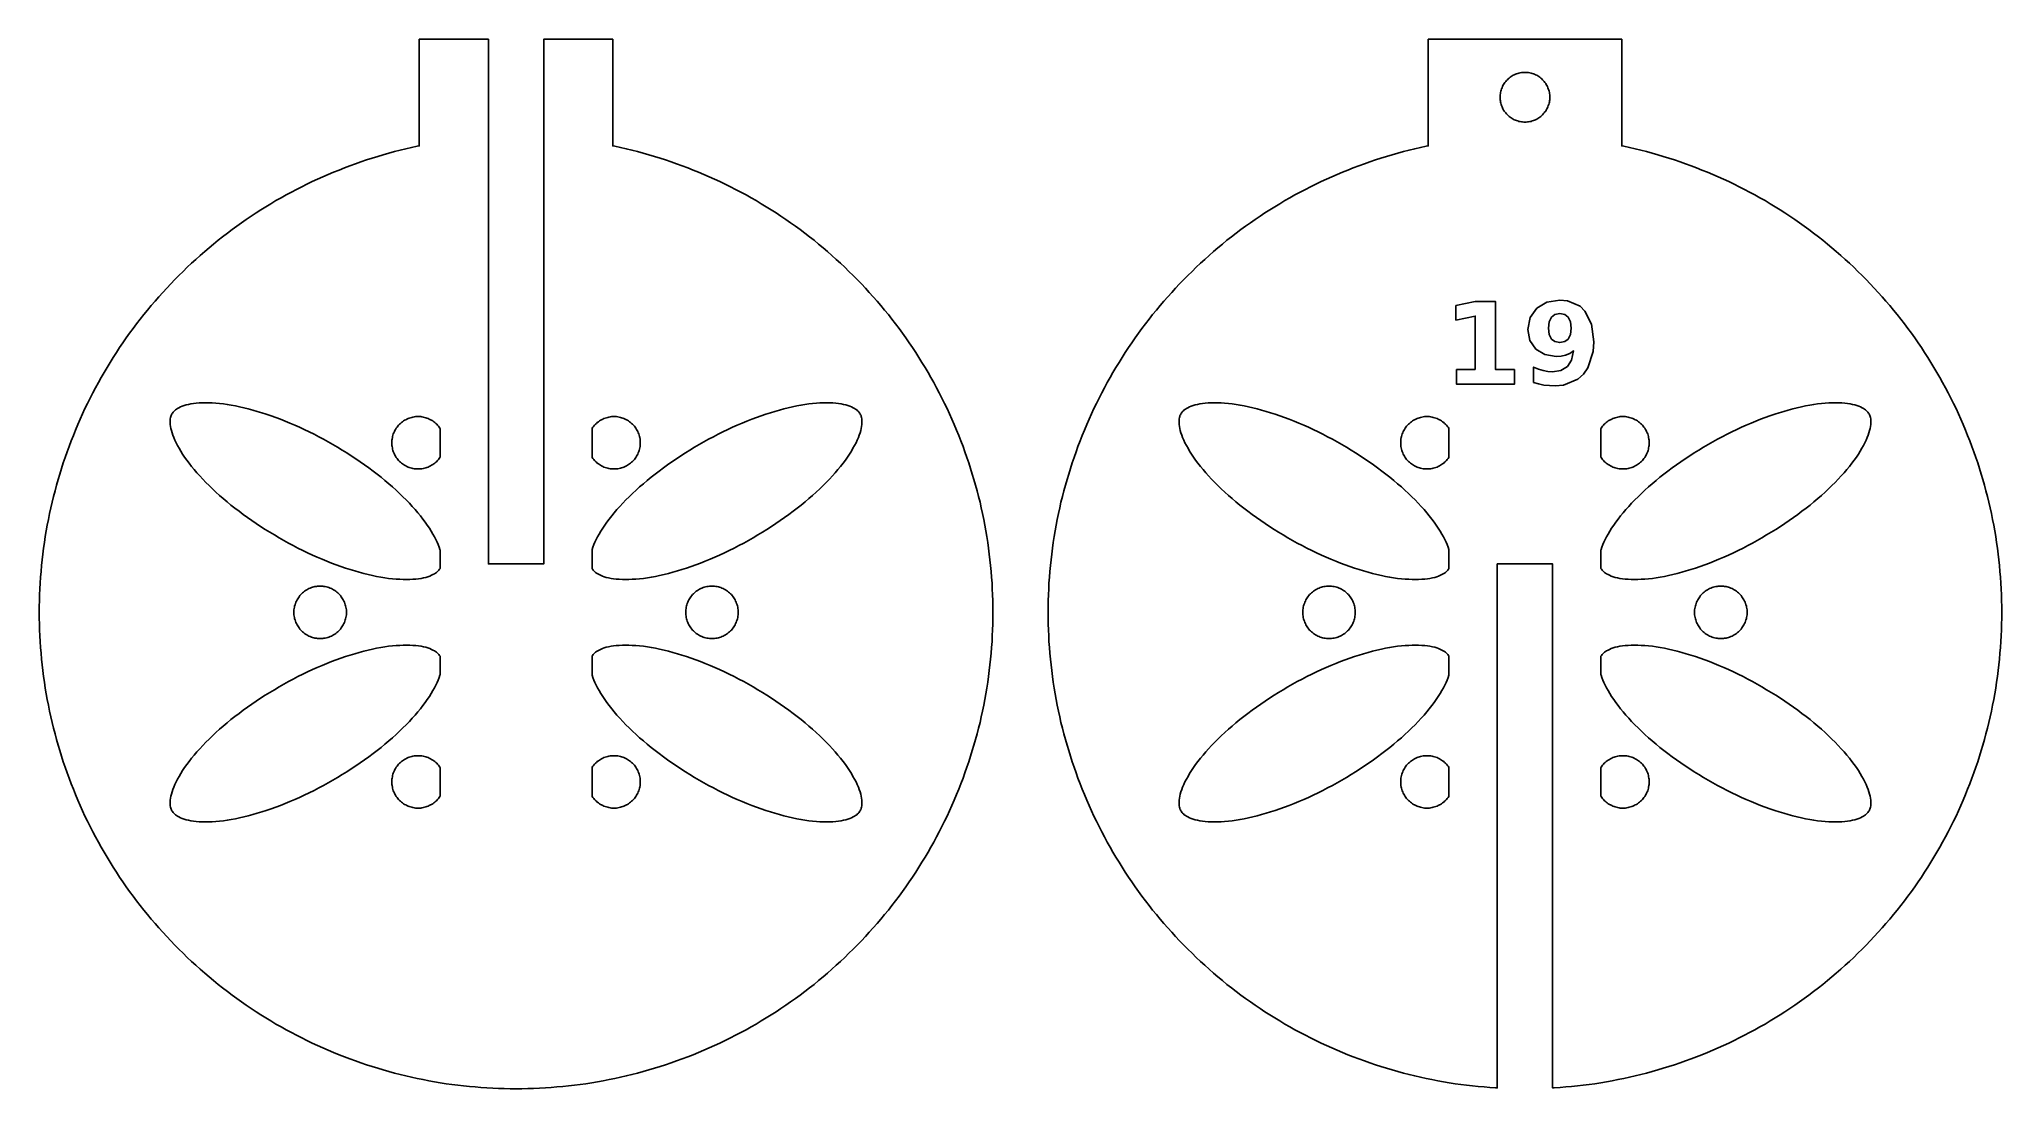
# Model space of a CAD drawing. Header units: millimetres. Extents: x -34 to 108, y -34 to 42.
import ezdxf

# ---------------------------------------------------------------- set-up
doc = ezdxf.new("R2010")
doc.units = ezdxf.units.MM
doc.layers.add('CUT', color=1, linetype='Continuous')
doc.layers.add('ENGRAVE', color=7, linetype='Continuous')

msp = doc.modelspace()

# ---------------------------------------------------------------- linework, layer by layer
at = {"layer": 'CUT'}
for points in [[(34.48, -1.27), (34.46, -1.69), (34.44, -2.12), (34.41, -2.54), (34.37, -2.96), (34.33, -3.38), (34.29, -3.8), (34.24, -4.22), (34.19, -4.64), (34.13, -5.06), (34.06, -5.48), (33.99, -5.9), (33.92, -6.31), (33.84, -6.73), (33.75, -7.15), (33.66, -7.56), (33.57, -7.97), (33.47, -8.38), (33.36, -8.79), (33.25, -9.2), (33.13, -9.61), (33.01, -10.01), (32.89, -10.42), (32.76, -10.82), (32.62, -11.22), (32.48, -11.62), (32.34, -12.02), (32.19, -12.42), (32.03, -12.81), (31.87, -13.2), (31.71, -13.59), (31.54, -13.98), (31.37, -14.37), (31.19, -14.75), (31, -15.13), (30.82, -15.51), (30.62, -15.89), (30.43, -16.26), (30.22, -16.64), (30.02, -17), (29.81, -17.37), (29.59, -17.74), (29.37, -18.1), (29.15, -18.46), (28.92, -18.81), (28.69, -19.17), (28.45, -19.52), (28.21, -19.87), (27.96, -20.21), (27.71, -20.55), (27.46, -20.89), (27.2, -21.23), (26.94, -21.56), (26.67, -21.89), (26.4, -22.21), (26.12, -22.53), (25.85, -22.85), (25.56, -23.17), (25.28, -23.48), (24.99, -23.79), (24.69, -24.09), (24.4, -24.4), (24.09, -24.69), (23.79, -24.99), (23.48, -25.28), (23.17, -25.56), (22.85, -25.85), (22.53, -26.12), (22.21, -26.4), (21.89, -26.67), (21.56, -26.94), (21.23, -27.2), (20.89, -27.46), (20.55, -27.71), (20.21, -27.96), (19.87, -28.21), (19.52, -28.45), (19.17, -28.69), (18.81, -28.92), (18.46, -29.15), (18.1, -29.37), (17.74, -29.59), (17.37, -29.81), (17, -30.02), (16.64, -30.22), (16.26, -30.43), (15.89, -30.62), (15.51, -30.82), (15.13, -31), (14.75, -31.19), (14.37, -31.37), (13.98, -31.54), (13.59, -31.71), (13.2, -31.87), (12.81, -32.03), (12.42, -32.19), (12.02, -32.34), (11.62, -32.48), (11.22, -32.62), (10.82, -32.76), (10.42, -32.89), (10.01, -33.01), (9.61, -33.13), (9.2, -33.25), (8.79, -33.36), (8.38, -33.47), (7.97, -33.57), (7.56, -33.66), (7.15, -33.75), (6.73, -33.84), (6.31, -33.92), (5.9, -33.99), (5.48, -34.06), (5.06, -34.13), (4.64, -34.19), (4.22, -34.24), (3.8, -34.29), (3.38, -34.33), (2.96, -34.37), (2.54, -34.41), (2.12, -34.44), (1.69, -34.46), (1.27, -34.48), (0.85, -34.49), (0.42, -34.5), (0, -34.5), (-0.42, -34.5), (-0.85, -34.49), (-1.27, -34.48), (-1.69, -34.46), (-2.12, -34.44), (-2.54, -34.41), (-2.96, -34.37), (-3.38, -34.33), (-3.8, -34.29), (-4.22, -34.24), (-4.64, -34.19), (-5.06, -34.13), (-5.48, -34.06), (-5.9, -33.99), (-6.31, -33.92), (-6.73, -33.84), (-7.15, -33.75), (-7.56, -33.66), (-7.97, -33.57), (-8.38, -33.47), (-8.79, -33.36), (-9.2, -33.25), (-9.61, -33.13), (-10.01, -33.01), (-10.42, -32.89), (-10.82, -32.76), (-11.22, -32.62), (-11.62, -32.48), (-12.02, -32.34), (-12.42, -32.19), (-12.81, -32.03), (-13.2, -31.87), (-13.59, -31.71), (-13.98, -31.54), (-14.37, -31.37), (-14.75, -31.19), (-15.13, -31), (-15.51, -30.82), (-15.89, -30.62), (-16.26, -30.43), (-16.64, -30.22), (-17, -30.02), (-17.37, -29.81), (-17.74, -29.59), (-18.1, -29.37), (-18.46, -29.15), (-18.81, -28.92), (-19.17, -28.69), (-19.52, -28.45), (-19.87, -28.21), (-20.21, -27.96), (-20.55, -27.71), (-20.89, -27.46), (-21.23, -27.2), (-21.56, -26.94), (-21.89, -26.67), (-22.21, -26.4), (-22.53, -26.12), (-22.85, -25.85), (-23.17, -25.56), (-23.48, -25.28), (-23.79, -24.99), (-24.09, -24.69), (-24.4, -24.4), (-24.69, -24.09), (-24.99, -23.79), (-25.28, -23.48), (-25.56, -23.17), (-25.85, -22.85), (-26.12, -22.53), (-26.4, -22.21), (-26.67, -21.89), (-26.94, -21.56), (-27.2, -21.23), (-27.46, -20.89), (-27.71, -20.55), (-27.96, -20.21), (-28.21, -19.87), (-28.45, -19.52), (-28.69, -19.17), (-28.92, -18.81), (-29.15, -18.46), (-29.37, -18.1), (-29.59, -17.74), (-29.81, -17.37), (-30.02, -17), (-30.22, -16.64), (-30.43, -16.26), (-30.62, -15.89), (-30.82, -15.51), (-31, -15.13), (-31.19, -14.75), (-31.37, -14.37), (-31.54, -13.98), (-31.71, -13.59), (-31.87, -13.2), (-32.03, -12.81), (-32.19, -12.42), (-32.34, -12.02), (-32.48, -11.62), (-32.62, -11.22), (-32.76, -10.82), (-32.89, -10.42), (-33.01, -10.01), (-33.13, -9.61), (-33.25, -9.2), (-33.36, -8.79), (-33.47, -8.38), (-33.57, -7.97), (-33.66, -7.56), (-33.75, -7.15), (-33.84, -6.73), (-33.92, -6.31), (-33.99, -5.9), (-34.06, -5.48), (-34.13, -5.06), (-34.19, -4.64), (-34.24, -4.22), (-34.29, -3.8), (-34.33, -3.38), (-34.37, -2.96), (-34.41, -2.54), (-34.44, -2.12), (-34.46, -1.69), (-34.48, -1.27), (-34.49, -0.85), (-34.5, -0.42), (-34.5, 0), (-34.5, 0.42), (-34.49, 0.85), (-34.48, 1.27), (-34.46, 1.69), (-34.44, 2.12), (-34.41, 2.54), (-34.37, 2.96), (-34.33, 3.38), (-34.29, 3.8), (-34.24, 4.22), (-34.19, 4.64), (-34.13, 5.06), (-34.06, 5.48), (-33.99, 5.9), (-33.92, 6.31), (-33.84, 6.73), (-33.75, 7.15), (-33.66, 7.56), (-33.57, 7.97), (-33.47, 8.38), (-33.36, 8.79), (-33.25, 9.2), (-33.13, 9.61), (-33.01, 10.01), (-32.89, 10.42), (-32.76, 10.82), (-32.62, 11.22), (-32.48, 11.62), (-32.34, 12.02), (-32.19, 12.42), (-32.03, 12.81), (-31.87, 13.2), (-31.71, 13.59), (-31.54, 13.98), (-31.37, 14.37), (-31.19, 14.75), (-31, 15.13), (-30.82, 15.51), (-30.62, 15.89), (-30.43, 16.26), (-30.22, 16.64), (-30.02, 17), (-29.81, 17.37), (-29.59, 17.74), (-29.37, 18.1), (-29.15, 18.46), (-28.92, 18.81), (-28.69, 19.17), (-28.45, 19.52), (-28.21, 19.87), (-27.96, 20.21), (-27.71, 20.55), (-27.46, 20.89), (-27.2, 21.23), (-26.94, 21.56), (-26.67, 21.89), (-26.4, 22.21), (-26.12, 22.53), (-25.85, 22.85), (-25.56, 23.17), (-25.28, 23.48), (-24.99, 23.79), (-24.69, 24.09), (-24.4, 24.4), (-24.09, 24.69), (-23.79, 24.99), (-23.48, 25.28), (-23.17, 25.56), (-22.85, 25.85), (-22.53, 26.12), (-22.21, 26.4), (-21.89, 26.67), (-21.56, 26.94), (-21.23, 27.2), (-20.89, 27.46), (-20.55, 27.71), (-20.21, 27.96), (-19.87, 28.21), (-19.52, 28.45), (-19.17, 28.69), (-18.81, 28.92), (-18.46, 29.15), (-18.1, 29.37), (-17.74, 29.59), (-17.37, 29.81), (-17, 30.02), (-16.64, 30.22), (-16.26, 30.43), (-15.89, 30.62), (-15.51, 30.82), (-15.13, 31), (-14.75, 31.19), (-14.37, 31.37), (-13.98, 31.54), (-13.59, 31.71), (-13.2, 31.87), (-12.81, 32.03), (-12.42, 32.19), (-12.02, 32.34), (-11.62, 32.48), (-11.22, 32.62), (-10.82, 32.76), (-10.42, 32.89), (-10.01, 33.01), (-9.61, 33.13), (-9.2, 33.25), (-8.79, 33.36), (-8.38, 33.47), (-7.97, 33.57), (-7.56, 33.66), (-7.15, 33.75), (-7, 33.78), (-7, 41.5), (-2, 41.5), (-2, 3.5), (2, 3.5), (2, 41.5), (7, 41.5), (7, 33.78), (7.15, 33.75), (7.56, 33.66), (7.97, 33.57), (8.38, 33.47), (8.79, 33.36), (9.2, 33.25), (9.61, 33.13), (10.01, 33.01), (10.42, 32.89), (10.82, 32.76), (11.22, 32.62), (11.62, 32.48), (12.02, 32.34), (12.42, 32.19), (12.81, 32.03), (13.2, 31.87), (13.59, 31.71), (13.98, 31.54), (14.37, 31.37), (14.75, 31.19), (15.13, 31), (15.51, 30.82), (15.89, 30.62), (16.26, 30.43), (16.64, 30.22), (17, 30.02), (17.37, 29.81), (17.74, 29.59), (18.1, 29.37), (18.46, 29.15), (18.81, 28.92), (19.17, 28.69), (19.52, 28.45), (19.87, 28.21), (20.21, 27.96), (20.55, 27.71), (20.89, 27.46), (21.23, 27.2), (21.56, 26.94), (21.89, 26.67), (22.21, 26.4), (22.53, 26.12), (22.85, 25.85), (23.17, 25.56), (23.48, 25.28), (23.79, 24.99), (24.09, 24.69), (24.4, 24.4), (24.69, 24.09), (24.99, 23.79), (25.28, 23.48), (25.56, 23.17), (25.85, 22.85), (26.12, 22.53), (26.4, 22.21), (26.67, 21.89), (26.94, 21.56), (27.2, 21.23), (27.46, 20.89), (27.71, 20.55), (27.96, 20.21), (28.21, 19.87), (28.45, 19.52), (28.69, 19.17), (28.92, 18.81), (29.15, 18.46), (29.37, 18.1), (29.59, 17.74), (29.81, 17.37), (30.02, 17), (30.22, 16.64), (30.43, 16.26), (30.62, 15.89), (30.82, 15.51), (31, 15.13), (31.19, 14.75), (31.37, 14.37), (31.54, 13.98), (31.71, 13.59), (31.87, 13.2), (32.03, 12.81), (32.19, 12.42), (32.34, 12.02), (32.48, 11.62), (32.62, 11.22), (32.76, 10.82), (32.89, 10.42), (33.01, 10.01), (33.13, 9.61), (33.25, 9.2), (33.36, 8.79), (33.47, 8.38), (33.57, 7.97), (33.66, 7.56), (33.75, 7.15), (33.84, 6.73), (33.92, 6.31), (33.99, 5.9), (34.06, 5.48), (34.13, 5.06), (34.19, 4.64), (34.24, 4.22), (34.29, 3.8), (34.33, 3.38), (34.37, 2.96), (34.41, 2.54), (34.44, 2.12), (34.46, 1.69), (34.48, 1.27), (34.49, 0.85), (34.5, 0.42), (34.5, 0), (34.5, -0.42), (34.49, -0.85), (34.48, -1.27)], [(107.46, -1.69), (107.44, -2.12), (107.41, -2.54), (107.37, -2.96), (107.33, -3.38), (107.29, -3.8), (107.24, -4.22), (107.19, -4.64), (107.13, -5.06), (107.06, -5.48), (106.99, -5.9), (106.92, -6.31), (106.84, -6.73), (106.75, -7.15), (106.66, -7.56), (106.57, -7.97), (106.47, -8.38), (106.36, -8.79), (106.25, -9.2), (106.13, -9.61), (106.01, -10.01), (105.89, -10.42), (105.76, -10.82), (105.62, -11.22), (105.48, -11.62), (105.34, -12.02), (105.19, -12.42), (105.03, -12.81), (104.87, -13.2), (104.71, -13.59), (104.54, -13.98), (104.37, -14.37), (104.19, -14.75), (104, -15.13), (103.82, -15.51), (103.62, -15.89), (103.43, -16.26), (103.22, -16.64), (103.02, -17), (102.81, -17.37), (102.59, -17.74), (102.37, -18.1), (102.15, -18.46), (101.92, -18.81), (101.69, -19.17), (101.45, -19.52), (101.21, -19.87), (100.96, -20.21), (100.71, -20.55), (100.46, -20.89), (100.2, -21.23), (99.94, -21.56), (99.67, -21.89), (99.4, -22.21), (99.12, -22.53), (98.85, -22.85), (98.56, -23.17), (98.28, -23.48), (97.99, -23.79), (97.69, -24.09), (97.4, -24.4), (97.09, -24.69), (96.79, -24.99), (96.48, -25.28), (96.17, -25.56), (95.85, -25.85), (95.53, -26.12), (95.21, -26.4), (94.89, -26.67), (94.56, -26.94), (94.23, -27.2), (93.89, -27.46), (93.55, -27.71), (93.21, -27.96), (92.87, -28.21), (92.52, -28.45), (92.17, -28.69), (91.81, -28.92), (91.46, -29.15), (91.1, -29.37), (90.74, -29.59), (90.37, -29.81), (90, -30.02), (89.64, -30.22), (89.26, -30.43), (88.89, -30.62), (88.51, -30.82), (88.13, -31), (87.75, -31.19), (87.37, -31.37), (86.98, -31.54), (86.59, -31.71), (86.2, -31.87), (85.81, -32.03), (85.42, -32.19), (85.02, -32.34), (84.62, -32.48), (84.22, -32.62), (83.82, -32.76), (83.42, -32.89), (83.01, -33.01), (82.61, -33.13), (82.2, -33.25), (81.79, -33.36), (81.38, -33.47), (80.97, -33.57), (80.56, -33.66), (80.15, -33.75), (79.73, -33.84), (79.31, -33.92), (78.9, -33.99), (78.48, -34.06), (78.06, -34.13), (77.64, -34.19), (77.22, -34.24), (76.8, -34.29), (76.38, -34.33), (75.96, -34.37), (75.54, -34.41), (75.12, -34.44), (75, -34.44), (75, 3.5), (71, 3.5), (71, -34.44), (70.88, -34.44), (70.46, -34.41), (70.04, -34.37), (69.62, -34.33), (69.2, -34.29), (68.78, -34.24), (68.36, -34.19), (67.94, -34.13), (67.52, -34.06), (67.1, -33.99), (66.69, -33.92), (66.27, -33.84), (65.85, -33.75), (65.44, -33.66), (65.03, -33.57), (64.62, -33.47), (64.21, -33.36), (63.8, -33.25), (63.39, -33.13), (62.99, -33.01), (62.58, -32.89), (62.18, -32.76), (61.78, -32.62), (61.38, -32.48), (60.98, -32.34), (60.58, -32.19), (60.19, -32.03), (59.8, -31.87), (59.41, -31.71), (59.02, -31.54), (58.63, -31.37), (58.25, -31.19), (57.87, -31), (57.49, -30.82), (57.11, -30.62), (56.74, -30.43), (56.36, -30.22), (56, -30.02), (55.63, -29.81), (55.26, -29.59), (54.9, -29.37), (54.54, -29.15), (54.19, -28.92), (53.83, -28.69), (53.48, -28.45), (53.13, -28.21), (52.79, -27.96), (52.45, -27.71), (52.11, -27.46), (51.77, -27.2), (51.44, -26.94), (51.11, -26.67), (50.79, -26.4), (50.47, -26.12), (50.15, -25.85), (49.83, -25.56), (49.52, -25.28), (49.21, -24.99), (48.91, -24.69), (48.6, -24.4), (48.31, -24.09), (48.01, -23.79), (47.72, -23.48), (47.44, -23.17), (47.15, -22.85), (46.88, -22.53), (46.6, -22.21), (46.33, -21.89), (46.06, -21.56), (45.8, -21.23), (45.54, -20.89), (45.29, -20.55), (45.04, -20.21), (44.79, -19.87), (44.55, -19.52), (44.31, -19.17), (44.08, -18.81), (43.85, -18.46), (43.63, -18.1), (43.41, -17.74), (43.19, -17.37), (42.98, -17), (42.78, -16.64), (42.57, -16.26), (42.38, -15.89), (42.18, -15.51), (42, -15.13), (41.81, -14.75), (41.63, -14.37), (41.46, -13.98), (41.29, -13.59), (41.13, -13.2), (40.97, -12.81), (40.81, -12.42), (40.66, -12.02), (40.52, -11.62), (40.38, -11.22), (40.24, -10.82), (40.11, -10.42), (39.99, -10.01), (39.87, -9.61), (39.75, -9.2), (39.64, -8.79), (39.53, -8.38), (39.43, -7.97), (39.34, -7.56), (39.25, -7.15), (39.16, -6.73), (39.08, -6.31), (39.01, -5.9), (38.94, -5.48), (38.87, -5.06), (38.81, -4.64), (38.76, -4.22), (38.71, -3.8), (38.67, -3.38), (38.63, -2.96), (38.59, -2.54), (38.56, -2.12), (38.54, -1.69), (38.52, -1.27), (38.51, -0.85), (38.5, -0.42), (38.5, 0), (38.5, 0.42), (38.51, 0.85), (38.52, 1.27), (38.54, 1.69), (38.56, 2.12), (38.59, 2.54), (38.63, 2.96), (38.67, 3.38), (38.71, 3.8), (38.76, 4.22), (38.81, 4.64), (38.87, 5.06), (38.94, 5.48), (39.01, 5.9), (39.08, 6.31), (39.16, 6.73), (39.25, 7.15), (39.34, 7.56), (39.43, 7.97), (39.53, 8.38), (39.64, 8.79), (39.75, 9.2), (39.87, 9.61), (39.99, 10.01), (40.11, 10.42), (40.24, 10.82), (40.38, 11.22), (40.52, 11.62), (40.66, 12.02), (40.81, 12.42), (40.97, 12.81), (41.13, 13.2), (41.29, 13.59), (41.46, 13.98), (41.63, 14.37), (41.81, 14.75), (42, 15.13), (42.18, 15.51), (42.38, 15.89), (42.57, 16.26), (42.78, 16.64), (42.98, 17), (43.19, 17.37), (43.41, 17.74), (43.63, 18.1), (43.85, 18.46), (44.08, 18.81), (44.31, 19.17), (44.55, 19.52), (44.79, 19.87), (45.04, 20.21), (45.29, 20.55), (45.54, 20.89), (45.8, 21.23), (46.06, 21.56), (46.33, 21.89), (46.6, 22.21), (46.88, 22.53), (47.15, 22.85), (47.44, 23.17), (47.72, 23.48), (48.01, 23.79), (48.31, 24.09), (48.6, 24.4), (48.91, 24.69), (49.21, 24.99), (49.52, 25.28), (49.83, 25.56), (50.15, 25.85), (50.47, 26.12), (50.79, 26.4), (51.11, 26.67), (51.44, 26.94), (51.77, 27.2), (52.11, 27.46), (52.45, 27.71), (52.79, 27.96), (53.13, 28.21), (53.48, 28.45), (53.83, 28.69), (54.19, 28.92), (54.54, 29.15), (54.9, 29.37), (55.26, 29.59), (55.63, 29.81), (56, 30.02), (56.36, 30.22), (56.74, 30.43), (57.11, 30.62), (57.49, 30.82), (57.87, 31), (58.25, 31.19), (58.63, 31.37), (59.02, 31.54), (59.41, 31.71), (59.8, 31.87), (60.19, 32.03), (60.58, 32.19), (60.98, 32.34), (61.38, 32.48), (61.78, 32.62), (62.18, 32.76), (62.58, 32.89), (62.99, 33.01), (63.39, 33.13), (63.8, 33.25), (64.21, 33.36), (64.62, 33.47), (65.03, 33.57), (65.44, 33.66), (65.85, 33.75), (66, 33.78), (66, 41.5), (80, 41.5), (80, 33.78), (80.15, 33.75), (80.56, 33.66), (80.97, 33.57), (81.38, 33.47), (81.79, 33.36), (82.2, 33.25), (82.61, 33.13), (83.01, 33.01), (83.42, 32.89), (83.82, 32.76), (84.22, 32.62), (84.62, 32.48), (85.02, 32.34), (85.42, 32.19), (85.81, 32.03), (86.2, 31.87), (86.59, 31.71), (86.98, 31.54), (87.37, 31.37), (87.75, 31.19), (88.13, 31), (88.51, 30.82), (88.89, 30.62), (89.26, 30.43), (89.64, 30.22), (90, 30.02), (90.37, 29.81), (90.74, 29.59), (91.1, 29.37), (91.46, 29.15), (91.81, 28.92), (92.17, 28.69), (92.52, 28.45), (92.87, 28.21), (93.21, 27.96), (93.55, 27.71), (93.89, 27.46), (94.23, 27.2), (94.56, 26.94), (94.89, 26.67), (95.21, 26.4), (95.53, 26.12), (95.85, 25.85), (96.17, 25.56), (96.48, 25.28), (96.79, 24.99), (97.09, 24.69), (97.4, 24.4), (97.69, 24.09), (97.99, 23.79), (98.28, 23.48), (98.56, 23.17), (98.85, 22.85), (99.12, 22.53), (99.4, 22.21), (99.67, 21.89), (99.94, 21.56), (100.2, 21.23), (100.46, 20.89), (100.71, 20.55), (100.96, 20.21), (101.21, 19.87), (101.45, 19.52), (101.69, 19.17), (101.92, 18.81), (102.15, 18.46), (102.37, 18.1), (102.59, 17.74), (102.81, 17.37), (103.02, 17), (103.22, 16.64), (103.43, 16.26), (103.62, 15.89), (103.82, 15.51), (104, 15.13), (104.19, 14.75), (104.37, 14.37), (104.54, 13.98), (104.71, 13.59), (104.87, 13.2), (105.03, 12.81), (105.19, 12.42), (105.34, 12.02), (105.48, 11.62), (105.62, 11.22), (105.76, 10.82), (105.89, 10.42), (106.01, 10.01), (106.13, 9.61), (106.25, 9.2), (106.36, 8.79), (106.47, 8.38), (106.57, 7.97), (106.66, 7.56), (106.75, 7.15), (106.84, 6.73), (106.92, 6.31), (106.99, 5.9), (107.06, 5.48), (107.13, 5.06), (107.19, 4.64), (107.24, 4.22), (107.29, 3.8), (107.33, 3.38), (107.37, 2.96), (107.41, 2.54), (107.44, 2.12), (107.46, 1.69), (107.48, 1.27), (107.49, 0.85), (107.5, 0.42), (107.5, 0), (107.5, -0.42), (107.49, -0.85), (107.48, -1.27), (107.46, -1.69)], [(74.8, 37.39), (74.79, 37.48), (74.78, 37.56), (74.77, 37.65), (74.75, 37.74), (74.72, 37.82), (74.69, 37.91), (74.66, 37.99), (74.63, 38.07), (74.59, 38.15), (74.54, 38.23), (74.5, 38.3), (74.45, 38.37), (74.39, 38.44), (74.33, 38.51), (74.27, 38.57), (74.21, 38.63), (74.14, 38.69), (74.07, 38.75), (74, 38.8), (73.93, 38.84), (73.85, 38.89), (73.77, 38.93), (73.69, 38.96), (73.61, 38.99), (73.52, 39.02), (73.44, 39.05), (73.35, 39.07), (73.26, 39.08), (73.18, 39.09), (73.09, 39.1), (73, 39.1), (72.91, 39.1), (72.82, 39.09), (72.74, 39.08), (72.65, 39.07), (72.56, 39.05), (72.48, 39.02), (72.39, 38.99), (72.31, 38.96), (72.23, 38.93), (72.15, 38.89), (72.07, 38.84), (72, 38.8), (71.93, 38.75), (71.86, 38.69), (71.79, 38.63), (71.73, 38.57), (71.67, 38.51), (71.61, 38.44), (71.55, 38.37), (71.5, 38.3), (71.46, 38.23), (71.41, 38.15), (71.37, 38.07), (71.34, 37.99), (71.31, 37.91), (71.28, 37.82), (71.25, 37.74), (71.23, 37.65), (71.22, 37.56), (71.21, 37.48), (71.2, 37.39), (71.2, 37.3), (71.2, 37.21), (71.21, 37.12), (71.22, 37.04), (71.23, 36.95), (71.25, 36.86), (71.28, 36.78), (71.31, 36.69), (71.34, 36.61), (71.37, 36.53), (71.41, 36.45), (71.46, 36.37), (71.5, 36.3), (71.55, 36.23), (71.61, 36.16), (71.67, 36.09), (71.73, 36.03), (71.79, 35.97), (71.86, 35.91), (71.93, 35.85), (72, 35.8), (72.07, 35.76), (72.15, 35.71), (72.23, 35.67), (72.31, 35.64), (72.39, 35.61), (72.48, 35.58), (72.56, 35.55), (72.65, 35.53), (72.74, 35.52), (72.82, 35.51), (72.91, 35.5), (73, 35.5), (73.09, 35.5), (73.18, 35.51), (73.26, 35.52), (73.35, 35.53), (73.44, 35.55), (73.52, 35.58), (73.61, 35.61), (73.69, 35.64), (73.77, 35.67), (73.85, 35.71), (73.93, 35.76), (74, 35.8), (74.07, 35.85), (74.14, 35.91), (74.21, 35.97), (74.27, 36.03), (74.33, 36.09), (74.39, 36.16), (74.45, 36.23), (74.5, 36.3), (74.54, 36.37), (74.59, 36.45), (74.63, 36.53), (74.66, 36.61), (74.69, 36.69), (74.72, 36.78), (74.75, 36.86), (74.77, 36.95), (74.78, 37.04), (74.79, 37.12), (74.8, 37.21), (74.8, 37.3), (74.8, 37.39)], [(-12.25, 11.55), (-12.58, 11.75), (-12.91, 11.95), (-13.25, 12.15), (-13.59, 12.35), (-13.93, 12.53), (-14.28, 12.72), (-14.62, 12.9), (-14.97, 13.07), (-15.32, 13.24), (-15.66, 13.4), (-16.01, 13.55), (-16.36, 13.7), (-16.7, 13.84), (-17.05, 13.98), (-17.39, 14.11), (-17.73, 14.23), (-18.07, 14.34), (-18.4, 14.45), (-18.73, 14.55), (-19.05, 14.65), (-19.38, 14.73), (-19.69, 14.81), (-20, 14.88), (-20.31, 14.95), (-20.61, 15), (-20.9, 15.05), (-21.18, 15.09), (-21.46, 15.12), (-21.73, 15.15), (-21.99, 15.16), (-22.24, 15.18), (-22.48, 15.18), (-22.71, 15.17), (-22.93, 15.16), (-23.14, 15.15), (-23.34, 15.12), (-23.53, 15.09), (-23.7, 15.06), (-23.87, 15.02), (-24.01, 14.97), (-24.15, 14.93), (-24.28, 14.87), (-24.39, 14.82), (-24.49, 14.77), (-24.57, 14.71), (-24.65, 14.66), (-24.71, 14.6), (-24.77, 14.54), (-24.82, 14.49), (-24.86, 14.43), (-24.9, 14.37), (-24.93, 14.31), (-24.96, 14.25), (-24.98, 14.18), (-25, 14.1), (-25.02, 14.02), (-25.03, 13.92), (-25.03, 13.82), (-25.03, 13.71), (-25.02, 13.59), (-25, 13.45), (-24.97, 13.31), (-24.94, 13.16), (-24.89, 13), (-24.83, 12.83), (-24.77, 12.65), (-24.69, 12.47), (-24.6, 12.28), (-24.5, 12.08), (-24.38, 11.88), (-24.26, 11.67), (-24.13, 11.46), (-23.98, 11.24), (-23.83, 11.02), (-23.66, 10.8), (-23.48, 10.57), (-23.29, 10.34), (-23.1, 10.11), (-22.89, 9.88), (-22.67, 9.65), (-22.45, 9.41), (-22.21, 9.18), (-21.97, 8.94), (-21.72, 8.71), (-21.46, 8.47), (-21.19, 8.24), (-20.91, 8.01), (-20.63, 7.77), (-20.34, 7.54), (-20.04, 7.32), (-19.74, 7.09), (-19.43, 6.87), (-19.12, 6.65), (-18.8, 6.43), (-18.48, 6.21), (-18.15, 6), (-17.82, 5.8), (-17.49, 5.6), (-17.15, 5.4), (-16.81, 5.2), (-16.47, 5.02), (-16.12, 4.83), (-15.78, 4.65), (-15.43, 4.48), (-15.08, 4.31), (-14.73, 4.15), (-14.39, 4), (-14.04, 3.85), (-13.69, 3.71), (-13.35, 3.57), (-13.01, 3.44), (-12.67, 3.32), (-12.33, 3.21), (-12, 3.1), (-11.67, 3), (-11.34, 2.9), (-11.02, 2.82), (-10.71, 2.74), (-10.39, 2.67), (-10.09, 2.6), (-9.79, 2.55), (-9.5, 2.5), (-9.22, 2.46), (-8.94, 2.43), (-8.67, 2.4), (-8.41, 2.39), (-8.16, 2.37), (-7.92, 2.37), (-7.69, 2.38), (-7.46, 2.39), (-7.25, 2.4), (-7.06, 2.43), (-6.87, 2.46), (-6.69, 2.49), (-6.53, 2.53), (-6.38, 2.58), (-6.25, 2.62), (-6.12, 2.68), (-6.01, 2.73), (-5.91, 2.78), (-5.82, 2.84), (-5.75, 2.89), (-5.68, 2.95), (-5.63, 3.01), (-5.58, 3.06), (-5.54, 3.12), (-5.5, 3.18), (-5.5, 3.18), (-5.5, 4.53), (-5.51, 4.55), (-5.56, 4.72), (-5.63, 4.9), (-5.71, 5.08), (-5.8, 5.27), (-5.9, 5.47), (-6.01, 5.67), (-6.14, 5.88), (-6.27, 6.09), (-6.42, 6.31), (-6.57, 6.53), (-6.74, 6.75), (-6.92, 6.98), (-7.1, 7.21), (-7.3, 7.44), (-7.51, 7.67), (-7.72, 7.9), (-7.95, 8.14), (-8.19, 8.37), (-8.43, 8.61), (-8.68, 8.84), (-8.94, 9.08), (-9.21, 9.31), (-9.49, 9.54), (-9.77, 9.78), (-10.06, 10.01), (-10.35, 10.23), (-10.66, 10.46), (-10.96, 10.68), (-11.28, 10.9), (-11.6, 11.12), (-11.92, 11.34), (-12.25, 11.55)], [(16.12, 4.83), (16.47, 5.02), (16.81, 5.2), (17.15, 5.4), (17.49, 5.6), (17.82, 5.8), (18.15, 6), (18.48, 6.21), (18.8, 6.43), (19.12, 6.65), (19.43, 6.87), (19.74, 7.09), (20.04, 7.32), (20.34, 7.54), (20.63, 7.77), (20.91, 8.01), (21.19, 8.24), (21.46, 8.47), (21.72, 8.71), (21.97, 8.94), (22.21, 9.18), (22.45, 9.41), (22.67, 9.65), (22.89, 9.88), (23.1, 10.11), (23.29, 10.34), (23.48, 10.57), (23.66, 10.8), (23.83, 11.02), (23.98, 11.24), (24.13, 11.46), (24.26, 11.67), (24.38, 11.88), (24.5, 12.08), (24.6, 12.28), (24.69, 12.47), (24.77, 12.65), (24.83, 12.83), (24.89, 13), (24.94, 13.16), (24.97, 13.31), (25, 13.45), (25.02, 13.59), (25.03, 13.71), (25.03, 13.82), (25.03, 13.92), (25.02, 14.02), (25, 14.1), (24.98, 14.18), (24.96, 14.25), (24.93, 14.31), (24.9, 14.37), (24.86, 14.43), (24.82, 14.49), (24.77, 14.54), (24.71, 14.6), (24.65, 14.66), (24.57, 14.71), (24.49, 14.77), (24.39, 14.82), (24.28, 14.87), (24.15, 14.93), (24.01, 14.97), (23.87, 15.02), (23.7, 15.06), (23.53, 15.09), (23.34, 15.12), (23.14, 15.15), (22.93, 15.16), (22.71, 15.17), (22.48, 15.18), (22.24, 15.18), (21.99, 15.16), (21.73, 15.15), (21.46, 15.12), (21.18, 15.09), (20.9, 15.05), (20.61, 15), (20.31, 14.95), (20, 14.88), (19.69, 14.81), (19.38, 14.73), (19.05, 14.65), (18.73, 14.55), (18.4, 14.45), (18.07, 14.34), (17.73, 14.23), (17.39, 14.11), (17.05, 13.98), (16.7, 13.84), (16.36, 13.7), (16.01, 13.55), (15.66, 13.4), (15.32, 13.24), (14.97, 13.07), (14.62, 12.9), (14.28, 12.72), (13.93, 12.53), (13.59, 12.35), (13.25, 12.15), (12.91, 11.95), (12.58, 11.75), (12.25, 11.55), (11.92, 11.34), (11.6, 11.12), (11.28, 10.9), (10.96, 10.68), (10.66, 10.46), (10.35, 10.23), (10.06, 10.01), (9.77, 9.78), (9.49, 9.54), (9.21, 9.31), (8.94, 9.08), (8.68, 8.84), (8.43, 8.61), (8.19, 8.37), (7.95, 8.14), (7.72, 7.9), (7.51, 7.67), (7.3, 7.44), (7.1, 7.21), (6.92, 6.98), (6.74, 6.75), (6.57, 6.53), (6.42, 6.31), (6.27, 6.09), (6.14, 5.88), (6.01, 5.67), (5.9, 5.47), (5.8, 5.27), (5.71, 5.08), (5.63, 4.9), (5.56, 4.72), (5.51, 4.55), (5.5, 4.53), (5.5, 3.18), (5.5, 3.18), (5.54, 3.12), (5.58, 3.06), (5.63, 3.01), (5.68, 2.95), (5.75, 2.89), (5.82, 2.84), (5.91, 2.78), (6.01, 2.73), (6.12, 2.68), (6.25, 2.62), (6.38, 2.58), (6.53, 2.53), (6.69, 2.49), (6.87, 2.46), (7.06, 2.43), (7.25, 2.4), (7.46, 2.39), (7.69, 2.38), (7.92, 2.37), (8.16, 2.37), (8.41, 2.39), (8.67, 2.4), (8.94, 2.43), (9.22, 2.46), (9.5, 2.5), (9.79, 2.55), (10.09, 2.6), (10.39, 2.67), (10.71, 2.74), (11.02, 2.82), (11.34, 2.9), (11.67, 3), (12, 3.1), (12.33, 3.21), (12.67, 3.32), (13.01, 3.44), (13.35, 3.57), (13.69, 3.71), (14.04, 3.85), (14.39, 4), (14.73, 4.15), (15.08, 4.31), (15.43, 4.48), (15.78, 4.65), (16.12, 4.83)], [(60.42, 11.75), (60.09, 11.95), (59.75, 12.15), (59.41, 12.35), (59.07, 12.53), (58.72, 12.72), (58.38, 12.9), (58.03, 13.07), (57.68, 13.24), (57.34, 13.4), (56.99, 13.55), (56.64, 13.7), (56.3, 13.84), (55.95, 13.98), (55.61, 14.11), (55.27, 14.23), (54.93, 14.34), (54.6, 14.45), (54.27, 14.55), (53.95, 14.65), (53.62, 14.73), (53.31, 14.81), (53, 14.88), (52.69, 14.95), (52.39, 15), (52.1, 15.05), (51.82, 15.09), (51.54, 15.12), (51.27, 15.15), (51.01, 15.16), (50.76, 15.18), (50.52, 15.18), (50.29, 15.17), (50.07, 15.16), (49.86, 15.15), (49.66, 15.12), (49.47, 15.09), (49.3, 15.06), (49.13, 15.02), (48.99, 14.97), (48.85, 14.93), (48.72, 14.87), (48.61, 14.82), (48.51, 14.77), (48.43, 14.71), (48.35, 14.66), (48.29, 14.6), (48.23, 14.54), (48.18, 14.49), (48.14, 14.43), (48.1, 14.37), (48.07, 14.31), (48.04, 14.25), (48.02, 14.18), (48, 14.1), (47.98, 14.02), (47.97, 13.92), (47.97, 13.82), (47.97, 13.71), (47.98, 13.59), (48, 13.45), (48.03, 13.31), (48.06, 13.16), (48.11, 13), (48.17, 12.83), (48.23, 12.65), (48.31, 12.47), (48.4, 12.28), (48.5, 12.08), (48.62, 11.88), (48.74, 11.67), (48.87, 11.46), (49.02, 11.24), (49.17, 11.02), (49.34, 10.8), (49.52, 10.57), (49.71, 10.34), (49.9, 10.11), (50.11, 9.88), (50.33, 9.65), (50.55, 9.41), (50.79, 9.18), (51.03, 8.94), (51.28, 8.71), (51.54, 8.47), (51.81, 8.24), (52.09, 8.01), (52.37, 7.77), (52.66, 7.54), (52.96, 7.32), (53.26, 7.09), (53.57, 6.87), (53.88, 6.65), (54.2, 6.43), (54.52, 6.21), (54.85, 6), (55.18, 5.8), (55.51, 5.6), (55.85, 5.4), (56.19, 5.2), (56.53, 5.02), (56.88, 4.83), (57.22, 4.65), (57.57, 4.48), (57.92, 4.31), (58.27, 4.15), (58.61, 4), (58.96, 3.85), (59.31, 3.71), (59.65, 3.57), (59.99, 3.44), (60.33, 3.32), (60.67, 3.21), (61, 3.1), (61.33, 3), (61.66, 2.9), (61.98, 2.82), (62.29, 2.74), (62.61, 2.67), (62.91, 2.6), (63.21, 2.55), (63.5, 2.5), (63.78, 2.46), (64.06, 2.43), (64.33, 2.4), (64.59, 2.39), (64.84, 2.37), (65.08, 2.37), (65.31, 2.38), (65.54, 2.39), (65.75, 2.4), (65.94, 2.43), (66.13, 2.46), (66.31, 2.49), (66.47, 2.53), (66.62, 2.58), (66.75, 2.62), (66.88, 2.68), (66.99, 2.73), (67.09, 2.78), (67.18, 2.84), (67.25, 2.89), (67.32, 2.95), (67.37, 3.01), (67.42, 3.06), (67.46, 3.12), (67.5, 3.18), (67.5, 3.18), (67.5, 4.53), (67.49, 4.55), (67.44, 4.72), (67.37, 4.9), (67.29, 5.08), (67.2, 5.27), (67.1, 5.47), (66.99, 5.67), (66.86, 5.88), (66.73, 6.09), (66.58, 6.31), (66.43, 6.53), (66.26, 6.75), (66.08, 6.98), (65.9, 7.21), (65.7, 7.44), (65.49, 7.67), (65.28, 7.9), (65.05, 8.14), (64.81, 8.37), (64.57, 8.61), (64.32, 8.84), (64.06, 9.08), (63.79, 9.31), (63.51, 9.54), (63.23, 9.78), (62.94, 10.01), (62.65, 10.23), (62.34, 10.46), (62.04, 10.68), (61.72, 10.9), (61.4, 11.12), (61.08, 11.34), (60.75, 11.55), (60.42, 11.75)], [(89.47, 5.02), (89.81, 5.2), (90.15, 5.4), (90.49, 5.6), (90.82, 5.8), (91.15, 6), (91.48, 6.21), (91.8, 6.43), (92.12, 6.65), (92.43, 6.87), (92.74, 7.09), (93.04, 7.32), (93.34, 7.54), (93.63, 7.77), (93.91, 8.01), (94.19, 8.24), (94.46, 8.47), (94.72, 8.71), (94.97, 8.94), (95.21, 9.18), (95.45, 9.41), (95.67, 9.65), (95.89, 9.88), (96.1, 10.11), (96.29, 10.34), (96.48, 10.57), (96.66, 10.8), (96.83, 11.02), (96.98, 11.24), (97.13, 11.46), (97.26, 11.67), (97.38, 11.88), (97.5, 12.08), (97.6, 12.28), (97.69, 12.47), (97.77, 12.65), (97.83, 12.83), (97.89, 13), (97.94, 13.16), (97.97, 13.31), (98, 13.45), (98.02, 13.59), (98.03, 13.71), (98.03, 13.82), (98.03, 13.92), (98.02, 14.02), (98, 14.1), (97.98, 14.18), (97.96, 14.25), (97.93, 14.31), (97.9, 14.37), (97.86, 14.43), (97.82, 14.49), (97.77, 14.54), (97.71, 14.6), (97.65, 14.66), (97.57, 14.71), (97.49, 14.77), (97.39, 14.82), (97.28, 14.87), (97.15, 14.93), (97.01, 14.97), (96.87, 15.02), (96.7, 15.06), (96.53, 15.09), (96.34, 15.12), (96.14, 15.15), (95.93, 15.16), (95.71, 15.17), (95.48, 15.18), (95.24, 15.18), (94.99, 15.16), (94.73, 15.15), (94.46, 15.12), (94.18, 15.09), (93.9, 15.05), (93.61, 15), (93.31, 14.95), (93, 14.88), (92.69, 14.81), (92.38, 14.73), (92.05, 14.65), (91.73, 14.55), (91.4, 14.45), (91.07, 14.34), (90.73, 14.23), (90.39, 14.11), (90.05, 13.98), (89.7, 13.84), (89.36, 13.7), (89.01, 13.55), (88.66, 13.4), (88.32, 13.24), (87.97, 13.07), (87.62, 12.9), (87.28, 12.72), (86.93, 12.53), (86.59, 12.35), (86.25, 12.15), (85.91, 11.95), (85.58, 11.75), (85.25, 11.55), (84.92, 11.34), (84.6, 11.12), (84.28, 10.9), (83.96, 10.68), (83.66, 10.46), (83.35, 10.23), (83.06, 10.01), (82.77, 9.78), (82.49, 9.54), (82.21, 9.31), (81.94, 9.08), (81.68, 8.84), (81.43, 8.61), (81.19, 8.37), (80.95, 8.14), (80.72, 7.9), (80.51, 7.67), (80.3, 7.44), (80.1, 7.21), (79.92, 6.98), (79.74, 6.75), (79.57, 6.53), (79.42, 6.31), (79.27, 6.09), (79.14, 5.88), (79.01, 5.67), (78.9, 5.47), (78.8, 5.27), (78.71, 5.08), (78.63, 4.9), (78.56, 4.72), (78.51, 4.55), (78.5, 4.53), (78.5, 3.18), (78.5, 3.18), (78.54, 3.12), (78.58, 3.06), (78.63, 3.01), (78.68, 2.95), (78.75, 2.89), (78.82, 2.84), (78.91, 2.78), (79.01, 2.73), (79.12, 2.68), (79.25, 2.62), (79.38, 2.58), (79.53, 2.53), (79.69, 2.49), (79.87, 2.46), (80.06, 2.43), (80.25, 2.4), (80.46, 2.39), (80.69, 2.38), (80.92, 2.37), (81.16, 2.37), (81.41, 2.39), (81.67, 2.4), (81.94, 2.43), (82.22, 2.46), (82.5, 2.5), (82.79, 2.55), (83.09, 2.6), (83.39, 2.67), (83.71, 2.74), (84.02, 2.82), (84.34, 2.9), (84.67, 3), (85, 3.1), (85.33, 3.21), (85.67, 3.32), (86.01, 3.44), (86.35, 3.57), (86.69, 3.71), (87.04, 3.85), (87.39, 4), (87.73, 4.15), (88.08, 4.31), (88.43, 4.48), (88.78, 4.65), (89.12, 4.83), (89.47, 5.02)], [(-5.62, 11.07), (-5.56, 11.14), (-5.51, 11.22), (-5.5, 11.23), (-5.5, 13.32), (-5.51, 13.33), (-5.56, 13.41), (-5.62, 13.48), (-5.68, 13.55), (-5.74, 13.62), (-5.81, 13.68), (-5.88, 13.74), (-5.96, 13.8), (-6.03, 13.86), (-6.11, 13.91), (-6.19, 13.95), (-6.28, 13.99), (-6.36, 14.03), (-6.45, 14.06), (-6.54, 14.09), (-6.63, 14.12), (-6.72, 14.14), (-6.81, 14.15), (-6.9, 14.17), (-6.99, 14.17), (-7.09, 14.18), (-7.18, 14.17), (-7.27, 14.17), (-7.37, 14.15), (-7.46, 14.14), (-7.55, 14.12), (-7.64, 14.09), (-7.73, 14.06), (-7.81, 14.03), (-7.9, 13.99), (-7.98, 13.95), (-8.06, 13.91), (-8.14, 13.86), (-8.22, 13.8), (-8.29, 13.74), (-8.36, 13.68), (-8.43, 13.62), (-8.5, 13.55), (-8.56, 13.48), (-8.61, 13.41), (-8.67, 13.33), (-8.72, 13.25), (-8.76, 13.17), (-8.8, 13.09), (-8.84, 13), (-8.88, 12.92), (-8.91, 12.83), (-8.93, 12.74), (-8.95, 12.65), (-8.97, 12.55), (-8.98, 12.46), (-8.98, 12.37), (-8.99, 12.28), (-8.98, 12.18), (-8.98, 12.09), (-8.97, 12), (-8.95, 11.91), (-8.93, 11.81), (-8.91, 11.72), (-8.88, 11.64), (-8.84, 11.55), (-8.8, 11.46), (-8.76, 11.38), (-8.72, 11.3), (-8.67, 11.22), (-8.61, 11.14), (-8.56, 11.07), (-8.5, 11), (-8.43, 10.93), (-8.36, 10.87), (-8.29, 10.81), (-8.22, 10.75), (-8.14, 10.7), (-8.06, 10.65), (-7.98, 10.6), (-7.9, 10.56), (-7.81, 10.52), (-7.73, 10.49), (-7.64, 10.46), (-7.55, 10.43), (-7.46, 10.41), (-7.37, 10.4), (-7.27, 10.39), (-7.18, 10.38), (-7.09, 10.38), (-6.99, 10.38), (-6.9, 10.39), (-6.81, 10.4), (-6.72, 10.41), (-6.63, 10.43), (-6.54, 10.46), (-6.45, 10.49), (-6.36, 10.52), (-6.28, 10.56), (-6.19, 10.6), (-6.11, 10.65), (-6.03, 10.7), (-5.96, 10.75), (-5.88, 10.81), (-5.81, 10.87), (-5.74, 10.93), (-5.68, 11), (-5.62, 11.07)], [(8.95, 11.91), (8.97, 12), (8.98, 12.09), (8.98, 12.18), (8.99, 12.28), (8.98, 12.37), (8.98, 12.46), (8.97, 12.55), (8.95, 12.65), (8.93, 12.74), (8.91, 12.83), (8.88, 12.92), (8.84, 13), (8.8, 13.09), (8.76, 13.17), (8.72, 13.25), (8.67, 13.33), (8.61, 13.41), (8.56, 13.48), (8.5, 13.55), (8.43, 13.62), (8.36, 13.68), (8.29, 13.74), (8.22, 13.8), (8.14, 13.86), (8.06, 13.91), (7.98, 13.95), (7.9, 13.99), (7.81, 14.03), (7.73, 14.06), (7.64, 14.09), (7.55, 14.12), (7.46, 14.14), (7.37, 14.15), (7.27, 14.17), (7.18, 14.17), (7.09, 14.18), (6.99, 14.17), (6.9, 14.17), (6.81, 14.15), (6.72, 14.14), (6.63, 14.12), (6.54, 14.09), (6.45, 14.06), (6.36, 14.03), (6.28, 13.99), (6.19, 13.95), (6.11, 13.91), (6.03, 13.86), (5.96, 13.8), (5.88, 13.74), (5.81, 13.68), (5.74, 13.62), (5.68, 13.55), (5.62, 13.48), (5.56, 13.41), (5.51, 13.33), (5.5, 13.32), (5.5, 11.23), (5.51, 11.22), (5.56, 11.14), (5.62, 11.07), (5.68, 11), (5.74, 10.93), (5.81, 10.87), (5.88, 10.81), (5.96, 10.75), (6.03, 10.7), (6.11, 10.65), (6.19, 10.6), (6.28, 10.56), (6.36, 10.52), (6.45, 10.49), (6.54, 10.46), (6.63, 10.43), (6.72, 10.41), (6.81, 10.4), (6.9, 10.39), (6.99, 10.38), (7.09, 10.38), (7.18, 10.38), (7.27, 10.39), (7.37, 10.4), (7.46, 10.41), (7.55, 10.43), (7.64, 10.46), (7.73, 10.49), (7.81, 10.52), (7.9, 10.56), (7.98, 10.6), (8.06, 10.65), (8.14, 10.7), (8.22, 10.75), (8.29, 10.81), (8.36, 10.87), (8.43, 10.93), (8.5, 11), (8.56, 11.07), (8.61, 11.14), (8.67, 11.22), (8.72, 11.3), (8.76, 11.38), (8.8, 11.46), (8.84, 11.55), (8.88, 11.64), (8.91, 11.72), (8.93, 11.81), (8.95, 11.91)], [(67.44, 11.14), (67.49, 11.22), (67.5, 11.23), (67.5, 13.32), (67.49, 13.33), (67.44, 13.41), (67.38, 13.48), (67.32, 13.55), (67.26, 13.62), (67.19, 13.68), (67.12, 13.74), (67.04, 13.8), (66.97, 13.86), (66.89, 13.91), (66.81, 13.95), (66.72, 13.99), (66.64, 14.03), (66.55, 14.06), (66.46, 14.09), (66.37, 14.12), (66.28, 14.14), (66.19, 14.15), (66.1, 14.17), (66.01, 14.17), (65.91, 14.18), (65.82, 14.17), (65.73, 14.17), (65.63, 14.15), (65.54, 14.14), (65.45, 14.12), (65.36, 14.09), (65.27, 14.06), (65.19, 14.03), (65.1, 13.99), (65.02, 13.95), (64.94, 13.91), (64.86, 13.86), (64.78, 13.8), (64.71, 13.74), (64.64, 13.68), (64.57, 13.62), (64.5, 13.55), (64.44, 13.48), (64.39, 13.41), (64.33, 13.33), (64.28, 13.25), (64.24, 13.17), (64.2, 13.09), (64.16, 13), (64.12, 12.92), (64.09, 12.83), (64.07, 12.74), (64.05, 12.65), (64.03, 12.55), (64.02, 12.46), (64.02, 12.37), (64.01, 12.28), (64.02, 12.18), (64.02, 12.09), (64.03, 12), (64.05, 11.91), (64.07, 11.81), (64.09, 11.72), (64.12, 11.64), (64.16, 11.55), (64.2, 11.46), (64.24, 11.38), (64.28, 11.3), (64.33, 11.22), (64.39, 11.14), (64.44, 11.07), (64.5, 11), (64.57, 10.93), (64.64, 10.87), (64.71, 10.81), (64.78, 10.75), (64.86, 10.7), (64.94, 10.65), (65.02, 10.6), (65.1, 10.56), (65.19, 10.52), (65.27, 10.49), (65.36, 10.46), (65.45, 10.43), (65.54, 10.41), (65.63, 10.4), (65.73, 10.39), (65.82, 10.38), (65.91, 10.38), (66.01, 10.38), (66.1, 10.39), (66.19, 10.4), (66.28, 10.41), (66.37, 10.43), (66.46, 10.46), (66.55, 10.49), (66.64, 10.52), (66.72, 10.56), (66.81, 10.6), (66.89, 10.65), (66.97, 10.7), (67.04, 10.75), (67.12, 10.81), (67.19, 10.87), (67.26, 10.93), (67.32, 11), (67.38, 11.07), (67.44, 11.14)], [(81.97, 12), (81.98, 12.09), (81.98, 12.18), (81.99, 12.28), (81.98, 12.37), (81.98, 12.46), (81.97, 12.55), (81.95, 12.65), (81.93, 12.74), (81.91, 12.83), (81.88, 12.92), (81.84, 13), (81.8, 13.09), (81.76, 13.17), (81.72, 13.25), (81.67, 13.33), (81.61, 13.41), (81.56, 13.48), (81.5, 13.55), (81.43, 13.62), (81.36, 13.68), (81.29, 13.74), (81.22, 13.8), (81.14, 13.86), (81.06, 13.91), (80.98, 13.95), (80.9, 13.99), (80.81, 14.03), (80.73, 14.06), (80.64, 14.09), (80.55, 14.12), (80.46, 14.14), (80.37, 14.15), (80.27, 14.17), (80.18, 14.17), (80.09, 14.18), (79.99, 14.17), (79.9, 14.17), (79.81, 14.15), (79.72, 14.14), (79.63, 14.12), (79.54, 14.09), (79.45, 14.06), (79.36, 14.03), (79.28, 13.99), (79.19, 13.95), (79.11, 13.91), (79.03, 13.86), (78.96, 13.8), (78.88, 13.74), (78.81, 13.68), (78.74, 13.62), (78.68, 13.55), (78.62, 13.48), (78.56, 13.41), (78.51, 13.33), (78.5, 13.32), (78.5, 11.23), (78.51, 11.22), (78.56, 11.14), (78.62, 11.07), (78.68, 11), (78.74, 10.93), (78.81, 10.87), (78.88, 10.81), (78.96, 10.75), (79.03, 10.7), (79.11, 10.65), (79.19, 10.6), (79.28, 10.56), (79.36, 10.52), (79.45, 10.49), (79.54, 10.46), (79.63, 10.43), (79.72, 10.41), (79.81, 10.4), (79.9, 10.39), (79.99, 10.38), (80.09, 10.38), (80.18, 10.38), (80.27, 10.39), (80.37, 10.4), (80.46, 10.41), (80.55, 10.43), (80.64, 10.46), (80.73, 10.49), (80.81, 10.52), (80.9, 10.56), (80.98, 10.6), (81.06, 10.65), (81.14, 10.7), (81.22, 10.75), (81.29, 10.81), (81.36, 10.87), (81.43, 10.93), (81.5, 11), (81.56, 11.07), (81.61, 11.14), (81.67, 11.22), (81.72, 11.3), (81.76, 11.38), (81.8, 11.46), (81.84, 11.55), (81.88, 11.64), (81.91, 11.72), (81.93, 11.81), (81.95, 11.91), (81.97, 12)], [(-12.3, -0.28), (-12.28, -0.19), (-12.28, -0.09), (-12.28, 0), (-12.28, 0.09), (-12.28, 0.19), (-12.3, 0.28), (-12.31, 0.37), (-12.33, 0.46), (-12.36, 0.55), (-12.39, 0.64), (-12.42, 0.73), (-12.46, 0.81), (-12.5, 0.9), (-12.55, 0.98), (-12.6, 1.06), (-12.65, 1.13), (-12.71, 1.21), (-12.77, 1.28), (-12.83, 1.34), (-12.9, 1.41), (-12.97, 1.47), (-13.04, 1.53), (-13.12, 1.58), (-13.2, 1.63), (-13.28, 1.68), (-13.36, 1.72), (-13.45, 1.76), (-13.54, 1.79), (-13.62, 1.82), (-13.71, 1.84), (-13.8, 1.86), (-13.9, 1.88), (-13.99, 1.89), (-14.08, 1.9), (-14.17, 1.9), (-14.27, 1.9), (-14.36, 1.89), (-14.45, 1.88), (-14.55, 1.86), (-14.64, 1.84), (-14.73, 1.82), (-14.81, 1.79), (-14.9, 1.76), (-14.99, 1.72), (-15.07, 1.68), (-15.15, 1.63), (-15.23, 1.58), (-15.31, 1.53), (-15.38, 1.47), (-15.45, 1.41), (-15.52, 1.34), (-15.58, 1.28), (-15.64, 1.21), (-15.7, 1.13), (-15.75, 1.06), (-15.8, 0.98), (-15.85, 0.9), (-15.89, 0.81), (-15.93, 0.73), (-15.96, 0.64), (-15.99, 0.55), (-16.02, 0.46), (-16.04, 0.37), (-16.05, 0.28), (-16.07, 0.19), (-16.07, 0.09), (-16.07, 0), (-16.07, -0.09), (-16.07, -0.19), (-16.05, -0.28), (-16.04, -0.37), (-16.02, -0.46), (-15.99, -0.55), (-15.96, -0.64), (-15.93, -0.73), (-15.89, -0.81), (-15.85, -0.9), (-15.8, -0.98), (-15.75, -1.06), (-15.7, -1.13), (-15.64, -1.21), (-15.58, -1.28), (-15.52, -1.34), (-15.45, -1.41), (-15.38, -1.47), (-15.31, -1.53), (-15.23, -1.58), (-15.15, -1.63), (-15.07, -1.68), (-14.99, -1.72), (-14.9, -1.76), (-14.81, -1.79), (-14.73, -1.82), (-14.64, -1.84), (-14.55, -1.86), (-14.45, -1.88), (-14.36, -1.89), (-14.27, -1.9), (-14.17, -1.9), (-14.08, -1.9), (-13.99, -1.89), (-13.9, -1.88), (-13.8, -1.86), (-13.71, -1.84), (-13.62, -1.82), (-13.54, -1.79), (-13.45, -1.76), (-13.36, -1.72), (-13.28, -1.68), (-13.2, -1.63), (-13.12, -1.58), (-13.04, -1.53), (-12.97, -1.47), (-12.9, -1.41), (-12.83, -1.34), (-12.77, -1.28), (-12.71, -1.21), (-12.65, -1.13), (-12.6, -1.06), (-12.55, -0.98), (-12.5, -0.9), (-12.46, -0.81), (-12.42, -0.73), (-12.39, -0.64), (-12.36, -0.55), (-12.33, -0.46), (-12.31, -0.37), (-12.3, -0.28)], [(16.04, -0.37), (16.05, -0.28), (16.07, -0.19), (16.07, -0.09), (16.07, 0), (16.07, 0.09), (16.07, 0.19), (16.05, 0.28), (16.04, 0.37), (16.02, 0.46), (15.99, 0.55), (15.96, 0.64), (15.93, 0.73), (15.89, 0.81), (15.85, 0.9), (15.8, 0.98), (15.75, 1.06), (15.7, 1.13), (15.64, 1.21), (15.58, 1.28), (15.52, 1.34), (15.45, 1.41), (15.38, 1.47), (15.31, 1.53), (15.23, 1.58), (15.15, 1.63), (15.07, 1.68), (14.99, 1.72), (14.9, 1.76), (14.81, 1.79), (14.73, 1.82), (14.64, 1.84), (14.55, 1.86), (14.45, 1.88), (14.36, 1.89), (14.27, 1.9), (14.17, 1.9), (14.08, 1.9), (13.99, 1.89), (13.9, 1.88), (13.8, 1.86), (13.71, 1.84), (13.62, 1.82), (13.54, 1.79), (13.45, 1.76), (13.36, 1.72), (13.28, 1.68), (13.2, 1.63), (13.12, 1.58), (13.04, 1.53), (12.97, 1.47), (12.9, 1.41), (12.83, 1.34), (12.77, 1.28), (12.71, 1.21), (12.65, 1.13), (12.6, 1.06), (12.55, 0.98), (12.5, 0.9), (12.46, 0.81), (12.42, 0.73), (12.39, 0.64), (12.36, 0.55), (12.33, 0.46), (12.31, 0.37), (12.3, 0.28), (12.28, 0.19), (12.28, 0.09), (12.28, 0), (12.28, -0.09), (12.28, -0.19), (12.3, -0.28), (12.31, -0.37), (12.33, -0.46), (12.36, -0.55), (12.39, -0.64), (12.42, -0.73), (12.46, -0.81), (12.5, -0.9), (12.55, -0.98), (12.6, -1.06), (12.65, -1.13), (12.71, -1.21), (12.77, -1.28), (12.83, -1.34), (12.9, -1.41), (12.97, -1.47), (13.04, -1.53), (13.12, -1.58), (13.2, -1.63), (13.28, -1.68), (13.36, -1.72), (13.45, -1.76), (13.54, -1.79), (13.62, -1.82), (13.71, -1.84), (13.8, -1.86), (13.9, -1.88), (13.99, -1.89), (14.08, -1.9), (14.17, -1.9), (14.27, -1.9), (14.36, -1.89), (14.45, -1.88), (14.55, -1.86), (14.64, -1.84), (14.73, -1.82), (14.81, -1.79), (14.9, -1.76), (14.99, -1.72), (15.07, -1.68), (15.15, -1.63), (15.23, -1.58), (15.31, -1.53), (15.38, -1.47), (15.45, -1.41), (15.52, -1.34), (15.58, -1.28), (15.64, -1.21), (15.7, -1.13), (15.75, -1.06), (15.8, -0.98), (15.85, -0.9), (15.89, -0.81), (15.93, -0.73), (15.96, -0.64), (15.99, -0.55), (16.02, -0.46), (16.04, -0.37)], [(60.72, -0.19), (60.72, -0.09), (60.72, 0), (60.72, 0.09), (60.72, 0.19), (60.7, 0.28), (60.69, 0.37), (60.67, 0.46), (60.64, 0.55), (60.61, 0.64), (60.58, 0.73), (60.54, 0.81), (60.5, 0.9), (60.45, 0.98), (60.4, 1.06), (60.35, 1.13), (60.29, 1.21), (60.23, 1.28), (60.17, 1.34), (60.1, 1.41), (60.03, 1.47), (59.96, 1.53), (59.88, 1.58), (59.8, 1.63), (59.72, 1.68), (59.64, 1.72), (59.55, 1.76), (59.46, 1.79), (59.38, 1.82), (59.29, 1.84), (59.2, 1.86), (59.1, 1.88), (59.01, 1.89), (58.92, 1.9), (58.83, 1.9), (58.73, 1.9), (58.64, 1.89), (58.55, 1.88), (58.45, 1.86), (58.36, 1.84), (58.27, 1.82), (58.19, 1.79), (58.1, 1.76), (58.01, 1.72), (57.93, 1.68), (57.85, 1.63), (57.77, 1.58), (57.69, 1.53), (57.62, 1.47), (57.55, 1.41), (57.48, 1.34), (57.42, 1.28), (57.36, 1.21), (57.3, 1.13), (57.25, 1.06), (57.2, 0.98), (57.15, 0.9), (57.11, 0.81), (57.07, 0.73), (57.04, 0.64), (57.01, 0.55), (56.98, 0.46), (56.96, 0.37), (56.95, 0.28), (56.93, 0.19), (56.93, 0.09), (56.93, 0), (56.93, -0.09), (56.93, -0.19), (56.95, -0.28), (56.96, -0.37), (56.98, -0.46), (57.01, -0.55), (57.04, -0.64), (57.07, -0.73), (57.11, -0.81), (57.15, -0.9), (57.2, -0.98), (57.25, -1.06), (57.3, -1.13), (57.36, -1.21), (57.42, -1.28), (57.48, -1.34), (57.55, -1.41), (57.62, -1.47), (57.69, -1.53), (57.77, -1.58), (57.85, -1.63), (57.93, -1.68), (58.01, -1.72), (58.1, -1.76), (58.19, -1.79), (58.27, -1.82), (58.36, -1.84), (58.45, -1.86), (58.55, -1.88), (58.64, -1.89), (58.73, -1.9), (58.83, -1.9), (58.92, -1.9), (59.01, -1.89), (59.1, -1.88), (59.2, -1.86), (59.29, -1.84), (59.38, -1.82), (59.46, -1.79), (59.55, -1.76), (59.64, -1.72), (59.72, -1.68), (59.8, -1.63), (59.88, -1.58), (59.96, -1.53), (60.03, -1.47), (60.1, -1.41), (60.17, -1.34), (60.23, -1.28), (60.29, -1.21), (60.35, -1.13), (60.4, -1.06), (60.45, -0.98), (60.5, -0.9), (60.54, -0.81), (60.58, -0.73), (60.61, -0.64), (60.64, -0.55), (60.67, -0.46), (60.69, -0.37), (60.7, -0.28), (60.72, -0.19)], [(89.05, -0.28), (89.07, -0.19), (89.07, -0.09), (89.07, 0), (89.07, 0.09), (89.07, 0.19), (89.05, 0.28), (89.04, 0.37), (89.02, 0.46), (88.99, 0.55), (88.96, 0.64), (88.93, 0.73), (88.89, 0.81), (88.85, 0.9), (88.8, 0.98), (88.75, 1.06), (88.7, 1.13), (88.64, 1.21), (88.58, 1.28), (88.52, 1.34), (88.45, 1.41), (88.38, 1.47), (88.31, 1.53), (88.23, 1.58), (88.15, 1.63), (88.07, 1.68), (87.99, 1.72), (87.9, 1.76), (87.81, 1.79), (87.73, 1.82), (87.64, 1.84), (87.55, 1.86), (87.45, 1.88), (87.36, 1.89), (87.27, 1.9), (87.17, 1.9), (87.08, 1.9), (86.99, 1.89), (86.9, 1.88), (86.8, 1.86), (86.71, 1.84), (86.62, 1.82), (86.54, 1.79), (86.45, 1.76), (86.36, 1.72), (86.28, 1.68), (86.2, 1.63), (86.12, 1.58), (86.04, 1.53), (85.97, 1.47), (85.9, 1.41), (85.83, 1.34), (85.77, 1.28), (85.71, 1.21), (85.65, 1.13), (85.6, 1.06), (85.55, 0.98), (85.5, 0.9), (85.46, 0.81), (85.42, 0.73), (85.39, 0.64), (85.36, 0.55), (85.33, 0.46), (85.31, 0.37), (85.3, 0.28), (85.28, 0.19), (85.28, 0.09), (85.28, 0), (85.28, -0.09), (85.28, -0.19), (85.3, -0.28), (85.31, -0.37), (85.33, -0.46), (85.36, -0.55), (85.39, -0.64), (85.42, -0.73), (85.46, -0.81), (85.5, -0.9), (85.55, -0.98), (85.6, -1.06), (85.65, -1.13), (85.71, -1.21), (85.77, -1.28), (85.83, -1.34), (85.9, -1.41), (85.97, -1.47), (86.04, -1.53), (86.12, -1.58), (86.2, -1.63), (86.28, -1.68), (86.36, -1.72), (86.45, -1.76), (86.54, -1.79), (86.62, -1.82), (86.71, -1.84), (86.8, -1.86), (86.9, -1.88), (86.99, -1.89), (87.08, -1.9), (87.17, -1.9), (87.27, -1.9), (87.36, -1.89), (87.45, -1.88), (87.55, -1.86), (87.64, -1.84), (87.73, -1.82), (87.81, -1.79), (87.9, -1.76), (87.99, -1.72), (88.07, -1.68), (88.15, -1.63), (88.23, -1.58), (88.31, -1.53), (88.38, -1.47), (88.45, -1.41), (88.52, -1.34), (88.58, -1.28), (88.64, -1.21), (88.7, -1.13), (88.75, -1.06), (88.8, -0.98), (88.85, -0.9), (88.89, -0.81), (88.93, -0.73), (88.96, -0.64), (88.99, -0.55), (89.02, -0.46), (89.04, -0.37), (89.05, -0.28)], [(-15.78, -4.65), (-16.12, -4.83), (-16.47, -5.02), (-16.81, -5.2), (-17.15, -5.4), (-17.49, -5.6), (-17.82, -5.8), (-18.15, -6), (-18.48, -6.21), (-18.8, -6.43), (-19.12, -6.65), (-19.43, -6.87), (-19.74, -7.09), (-20.04, -7.32), (-20.34, -7.54), (-20.63, -7.77), (-20.91, -8.01), (-21.19, -8.24), (-21.46, -8.47), (-21.72, -8.71), (-21.97, -8.94), (-22.21, -9.18), (-22.45, -9.41), (-22.67, -9.65), (-22.89, -9.88), (-23.1, -10.11), (-23.29, -10.34), (-23.48, -10.57), (-23.66, -10.8), (-23.83, -11.02), (-23.98, -11.24), (-24.13, -11.46), (-24.26, -11.67), (-24.38, -11.88), (-24.5, -12.08), (-24.6, -12.28), (-24.69, -12.47), (-24.77, -12.65), (-24.83, -12.83), (-24.89, -13), (-24.94, -13.16), (-24.97, -13.31), (-25, -13.45), (-25.02, -13.59), (-25.03, -13.71), (-25.03, -13.82), (-25.03, -13.92), (-25.02, -14.02), (-25, -14.1), (-24.98, -14.18), (-24.96, -14.25), (-24.93, -14.31), (-24.9, -14.37), (-24.86, -14.43), (-24.82, -14.49), (-24.77, -14.54), (-24.71, -14.6), (-24.65, -14.66), (-24.57, -14.71), (-24.49, -14.77), (-24.39, -14.82), (-24.28, -14.87), (-24.15, -14.93), (-24.01, -14.97), (-23.87, -15.02), (-23.7, -15.06), (-23.53, -15.09), (-23.34, -15.12), (-23.14, -15.15), (-22.93, -15.16), (-22.71, -15.17), (-22.48, -15.18), (-22.24, -15.18), (-21.99, -15.16), (-21.73, -15.15), (-21.46, -15.12), (-21.18, -15.09), (-20.9, -15.05), (-20.61, -15), (-20.31, -14.95), (-20, -14.88), (-19.69, -14.81), (-19.38, -14.73), (-19.05, -14.65), (-18.73, -14.55), (-18.4, -14.45), (-18.07, -14.34), (-17.73, -14.23), (-17.39, -14.11), (-17.05, -13.98), (-16.7, -13.84), (-16.36, -13.7), (-16.01, -13.55), (-15.66, -13.4), (-15.32, -13.24), (-14.97, -13.07), (-14.62, -12.9), (-14.28, -12.72), (-13.93, -12.53), (-13.59, -12.35), (-13.25, -12.15), (-12.91, -11.95), (-12.58, -11.75), (-12.25, -11.55), (-11.92, -11.34), (-11.6, -11.12), (-11.28, -10.9), (-10.96, -10.68), (-10.66, -10.46), (-10.35, -10.23), (-10.06, -10.01), (-9.77, -9.78), (-9.49, -9.54), (-9.21, -9.31), (-8.94, -9.08), (-8.68, -8.84), (-8.43, -8.61), (-8.19, -8.37), (-7.95, -8.14), (-7.72, -7.9), (-7.51, -7.67), (-7.3, -7.44), (-7.1, -7.21), (-6.92, -6.98), (-6.74, -6.75), (-6.57, -6.53), (-6.42, -6.31), (-6.27, -6.09), (-6.14, -5.88), (-6.01, -5.67), (-5.9, -5.47), (-5.8, -5.27), (-5.71, -5.08), (-5.63, -4.9), (-5.56, -4.72), (-5.51, -4.55), (-5.5, -4.53), (-5.5, -3.18), (-5.5, -3.18), (-5.54, -3.12), (-5.58, -3.06), (-5.63, -3.01), (-5.68, -2.95), (-5.75, -2.89), (-5.82, -2.84), (-5.91, -2.78), (-6.01, -2.73), (-6.12, -2.68), (-6.25, -2.62), (-6.38, -2.58), (-6.53, -2.53), (-6.69, -2.49), (-6.87, -2.46), (-7.06, -2.43), (-7.25, -2.4), (-7.46, -2.39), (-7.69, -2.38), (-7.92, -2.37), (-8.16, -2.37), (-8.41, -2.39), (-8.67, -2.4), (-8.94, -2.43), (-9.22, -2.46), (-9.5, -2.5), (-9.79, -2.55), (-10.09, -2.6), (-10.39, -2.67), (-10.71, -2.74), (-11.02, -2.82), (-11.34, -2.9), (-11.67, -3), (-12, -3.1), (-12.33, -3.21), (-12.67, -3.32), (-13.01, -3.44), (-13.35, -3.57), (-13.69, -3.71), (-14.04, -3.85), (-14.39, -4), (-14.73, -4.15), (-15.08, -4.31), (-15.43, -4.48), (-15.78, -4.65)], [(12.25, -11.55), (12.58, -11.75), (12.91, -11.95), (13.25, -12.15), (13.59, -12.35), (13.93, -12.53), (14.28, -12.72), (14.62, -12.9), (14.97, -13.07), (15.32, -13.24), (15.66, -13.4), (16.01, -13.55), (16.36, -13.7), (16.7, -13.84), (17.05, -13.98), (17.39, -14.11), (17.73, -14.23), (18.07, -14.34), (18.4, -14.45), (18.73, -14.55), (19.05, -14.65), (19.38, -14.73), (19.69, -14.81), (20, -14.88), (20.31, -14.95), (20.61, -15), (20.9, -15.05), (21.18, -15.09), (21.46, -15.12), (21.73, -15.15), (21.99, -15.16), (22.24, -15.18), (22.48, -15.18), (22.71, -15.17), (22.93, -15.16), (23.14, -15.15), (23.34, -15.12), (23.53, -15.09), (23.7, -15.06), (23.87, -15.02), (24.01, -14.97), (24.15, -14.93), (24.28, -14.87), (24.39, -14.82), (24.49, -14.77), (24.57, -14.71), (24.65, -14.66), (24.71, -14.6), (24.77, -14.54), (24.82, -14.49), (24.86, -14.43), (24.9, -14.37), (24.93, -14.31), (24.96, -14.25), (24.98, -14.18), (25, -14.1), (25.02, -14.02), (25.03, -13.92), (25.03, -13.82), (25.03, -13.71), (25.02, -13.59), (25, -13.45), (24.97, -13.31), (24.94, -13.16), (24.89, -13), (24.83, -12.83), (24.77, -12.65), (24.69, -12.47), (24.6, -12.28), (24.5, -12.08), (24.38, -11.88), (24.26, -11.67), (24.13, -11.46), (23.98, -11.24), (23.83, -11.02), (23.66, -10.8), (23.48, -10.57), (23.29, -10.34), (23.1, -10.11), (22.89, -9.88), (22.67, -9.65), (22.45, -9.41), (22.21, -9.18), (21.97, -8.94), (21.72, -8.71), (21.46, -8.47), (21.19, -8.24), (20.91, -8.01), (20.63, -7.77), (20.34, -7.54), (20.04, -7.32), (19.74, -7.09), (19.43, -6.87), (19.12, -6.65), (18.8, -6.43), (18.48, -6.21), (18.15, -6), (17.82, -5.8), (17.49, -5.6), (17.15, -5.4), (16.81, -5.2), (16.47, -5.02), (16.12, -4.83), (15.78, -4.65), (15.43, -4.48), (15.08, -4.31), (14.73, -4.15), (14.39, -4), (14.04, -3.85), (13.69, -3.71), (13.35, -3.57), (13.01, -3.44), (12.67, -3.32), (12.33, -3.21), (12, -3.1), (11.67, -3), (11.34, -2.9), (11.02, -2.82), (10.71, -2.74), (10.39, -2.67), (10.09, -2.6), (9.79, -2.55), (9.5, -2.5), (9.22, -2.46), (8.94, -2.43), (8.67, -2.4), (8.41, -2.39), (8.16, -2.37), (7.92, -2.37), (7.69, -2.38), (7.46, -2.39), (7.25, -2.4), (7.06, -2.43), (6.87, -2.46), (6.69, -2.49), (6.53, -2.53), (6.38, -2.58), (6.25, -2.62), (6.12, -2.68), (6.01, -2.73), (5.91, -2.78), (5.82, -2.84), (5.75, -2.89), (5.68, -2.95), (5.63, -3.01), (5.58, -3.06), (5.54, -3.12), (5.5, -3.18), (5.5, -3.18), (5.5, -4.53), (5.51, -4.55), (5.56, -4.72), (5.63, -4.9), (5.71, -5.08), (5.8, -5.27), (5.9, -5.47), (6.01, -5.67), (6.14, -5.88), (6.27, -6.09), (6.42, -6.31), (6.57, -6.53), (6.74, -6.75), (6.92, -6.98), (7.1, -7.21), (7.3, -7.44), (7.51, -7.67), (7.72, -7.9), (7.95, -8.14), (8.19, -8.37), (8.43, -8.61), (8.68, -8.84), (8.94, -9.08), (9.21, -9.31), (9.49, -9.54), (9.77, -9.78), (10.06, -10.01), (10.35, -10.23), (10.66, -10.46), (10.96, -10.68), (11.28, -10.9), (11.6, -11.12), (11.92, -11.34), (12.25, -11.55)], [(56.88, -4.83), (56.53, -5.02), (56.19, -5.2), (55.85, -5.4), (55.51, -5.6), (55.18, -5.8), (54.85, -6), (54.52, -6.21), (54.2, -6.43), (53.88, -6.65), (53.57, -6.87), (53.26, -7.09), (52.96, -7.32), (52.66, -7.54), (52.37, -7.77), (52.09, -8.01), (51.81, -8.24), (51.54, -8.47), (51.28, -8.71), (51.03, -8.94), (50.79, -9.18), (50.55, -9.41), (50.33, -9.65), (50.11, -9.88), (49.9, -10.11), (49.71, -10.34), (49.52, -10.57), (49.34, -10.8), (49.17, -11.02), (49.02, -11.24), (48.87, -11.46), (48.74, -11.67), (48.62, -11.88), (48.5, -12.08), (48.4, -12.28), (48.31, -12.47), (48.23, -12.65), (48.17, -12.83), (48.11, -13), (48.06, -13.16), (48.03, -13.31), (48, -13.45), (47.98, -13.59), (47.97, -13.71), (47.97, -13.82), (47.97, -13.92), (47.98, -14.02), (48, -14.1), (48.02, -14.18), (48.04, -14.25), (48.07, -14.31), (48.1, -14.37), (48.14, -14.43), (48.18, -14.49), (48.23, -14.54), (48.29, -14.6), (48.35, -14.66), (48.43, -14.71), (48.51, -14.77), (48.61, -14.82), (48.72, -14.87), (48.85, -14.93), (48.99, -14.97), (49.13, -15.02), (49.3, -15.06), (49.47, -15.09), (49.66, -15.12), (49.86, -15.15), (50.07, -15.16), (50.29, -15.17), (50.52, -15.18), (50.76, -15.18), (51.01, -15.16), (51.27, -15.15), (51.54, -15.12), (51.82, -15.09), (52.1, -15.05), (52.39, -15), (52.69, -14.95), (53, -14.88), (53.31, -14.81), (53.62, -14.73), (53.95, -14.65), (54.27, -14.55), (54.6, -14.45), (54.93, -14.34), (55.27, -14.23), (55.61, -14.11), (55.95, -13.98), (56.3, -13.84), (56.64, -13.7), (56.99, -13.55), (57.34, -13.4), (57.68, -13.24), (58.03, -13.07), (58.38, -12.9), (58.72, -12.72), (59.07, -12.53), (59.41, -12.35), (59.75, -12.15), (60.09, -11.95), (60.42, -11.75), (60.75, -11.55), (61.08, -11.34), (61.4, -11.12), (61.72, -10.9), (62.04, -10.68), (62.34, -10.46), (62.65, -10.23), (62.94, -10.01), (63.23, -9.78), (63.51, -9.54), (63.79, -9.31), (64.06, -9.08), (64.32, -8.84), (64.57, -8.61), (64.81, -8.37), (65.05, -8.14), (65.28, -7.9), (65.49, -7.67), (65.7, -7.44), (65.9, -7.21), (66.08, -6.98), (66.26, -6.75), (66.43, -6.53), (66.58, -6.31), (66.73, -6.09), (66.86, -5.88), (66.99, -5.67), (67.1, -5.47), (67.2, -5.27), (67.29, -5.08), (67.37, -4.9), (67.44, -4.72), (67.49, -4.55), (67.5, -4.53), (67.5, -3.18), (67.5, -3.18), (67.46, -3.12), (67.42, -3.06), (67.37, -3.01), (67.32, -2.95), (67.25, -2.89), (67.18, -2.84), (67.09, -2.78), (66.99, -2.73), (66.88, -2.68), (66.75, -2.62), (66.62, -2.58), (66.47, -2.53), (66.31, -2.49), (66.13, -2.46), (65.94, -2.43), (65.75, -2.4), (65.54, -2.39), (65.31, -2.38), (65.08, -2.37), (64.84, -2.37), (64.59, -2.39), (64.33, -2.4), (64.06, -2.43), (63.78, -2.46), (63.5, -2.5), (63.21, -2.55), (62.91, -2.6), (62.61, -2.67), (62.29, -2.74), (61.98, -2.82), (61.66, -2.9), (61.33, -3), (61, -3.1), (60.67, -3.21), (60.33, -3.32), (59.99, -3.44), (59.65, -3.57), (59.31, -3.71), (58.96, -3.85), (58.61, -4), (58.27, -4.15), (57.92, -4.31), (57.57, -4.48), (57.22, -4.65), (56.88, -4.83)], [(85.58, -11.75), (85.91, -11.95), (86.25, -12.15), (86.59, -12.35), (86.93, -12.53), (87.28, -12.72), (87.62, -12.9), (87.97, -13.07), (88.32, -13.24), (88.66, -13.4), (89.01, -13.55), (89.36, -13.7), (89.7, -13.84), (90.05, -13.98), (90.39, -14.11), (90.73, -14.23), (91.07, -14.34), (91.4, -14.45), (91.73, -14.55), (92.05, -14.65), (92.38, -14.73), (92.69, -14.81), (93, -14.88), (93.31, -14.95), (93.61, -15), (93.9, -15.05), (94.18, -15.09), (94.46, -15.12), (94.73, -15.15), (94.99, -15.16), (95.24, -15.18), (95.48, -15.18), (95.71, -15.17), (95.93, -15.16), (96.14, -15.15), (96.34, -15.12), (96.53, -15.09), (96.7, -15.06), (96.87, -15.02), (97.01, -14.97), (97.15, -14.93), (97.28, -14.87), (97.39, -14.82), (97.49, -14.77), (97.57, -14.71), (97.65, -14.66), (97.71, -14.6), (97.77, -14.54), (97.82, -14.49), (97.86, -14.43), (97.9, -14.37), (97.93, -14.31), (97.96, -14.25), (97.98, -14.18), (98, -14.1), (98.02, -14.02), (98.03, -13.92), (98.03, -13.82), (98.03, -13.71), (98.02, -13.59), (98, -13.45), (97.97, -13.31), (97.94, -13.16), (97.89, -13), (97.83, -12.83), (97.77, -12.65), (97.69, -12.47), (97.6, -12.28), (97.5, -12.08), (97.38, -11.88), (97.26, -11.67), (97.13, -11.46), (96.98, -11.24), (96.83, -11.02), (96.66, -10.8), (96.48, -10.57), (96.29, -10.34), (96.1, -10.11), (95.89, -9.88), (95.67, -9.65), (95.45, -9.41), (95.21, -9.18), (94.97, -8.94), (94.72, -8.71), (94.46, -8.47), (94.19, -8.24), (93.91, -8.01), (93.63, -7.77), (93.34, -7.54), (93.04, -7.32), (92.74, -7.09), (92.43, -6.87), (92.12, -6.65), (91.8, -6.43), (91.48, -6.21), (91.15, -6), (90.82, -5.8), (90.49, -5.6), (90.15, -5.4), (89.81, -5.2), (89.47, -5.02), (89.12, -4.83), (88.78, -4.65), (88.43, -4.48), (88.08, -4.31), (87.73, -4.15), (87.39, -4), (87.04, -3.85), (86.69, -3.71), (86.35, -3.57), (86.01, -3.44), (85.67, -3.32), (85.33, -3.21), (85, -3.1), (84.67, -3), (84.34, -2.9), (84.02, -2.82), (83.71, -2.74), (83.39, -2.67), (83.09, -2.6), (82.79, -2.55), (82.5, -2.5), (82.22, -2.46), (81.94, -2.43), (81.67, -2.4), (81.41, -2.39), (81.16, -2.37), (80.92, -2.37), (80.69, -2.38), (80.46, -2.39), (80.25, -2.4), (80.06, -2.43), (79.87, -2.46), (79.69, -2.49), (79.53, -2.53), (79.38, -2.58), (79.25, -2.62), (79.12, -2.68), (79.01, -2.73), (78.91, -2.78), (78.82, -2.84), (78.75, -2.89), (78.68, -2.95), (78.63, -3.01), (78.58, -3.06), (78.54, -3.12), (78.5, -3.18), (78.5, -3.18), (78.5, -4.53), (78.51, -4.55), (78.56, -4.72), (78.63, -4.9), (78.71, -5.08), (78.8, -5.27), (78.9, -5.47), (79.01, -5.67), (79.14, -5.88), (79.27, -6.09), (79.42, -6.31), (79.57, -6.53), (79.74, -6.75), (79.92, -6.98), (80.1, -7.21), (80.3, -7.44), (80.51, -7.67), (80.72, -7.9), (80.95, -8.14), (81.19, -8.37), (81.43, -8.61), (81.68, -8.84), (81.94, -9.08), (82.21, -9.31), (82.49, -9.54), (82.77, -9.78), (83.06, -10.01), (83.35, -10.23), (83.66, -10.46), (83.96, -10.68), (84.28, -10.9), (84.6, -11.12), (84.92, -11.34), (85.25, -11.55), (85.58, -11.75)], [(-5.56, -13.41), (-5.51, -13.33), (-5.5, -13.32), (-5.5, -11.23), (-5.51, -11.22), (-5.56, -11.14), (-5.62, -11.07), (-5.68, -11), (-5.74, -10.93), (-5.81, -10.87), (-5.88, -10.81), (-5.96, -10.75), (-6.03, -10.7), (-6.11, -10.65), (-6.19, -10.6), (-6.28, -10.56), (-6.36, -10.52), (-6.45, -10.49), (-6.54, -10.46), (-6.63, -10.43), (-6.72, -10.41), (-6.81, -10.4), (-6.9, -10.39), (-6.99, -10.38), (-7.09, -10.38), (-7.18, -10.38), (-7.27, -10.39), (-7.37, -10.4), (-7.46, -10.41), (-7.55, -10.43), (-7.64, -10.46), (-7.73, -10.49), (-7.81, -10.52), (-7.9, -10.56), (-7.98, -10.6), (-8.06, -10.65), (-8.14, -10.7), (-8.22, -10.75), (-8.29, -10.81), (-8.36, -10.87), (-8.43, -10.93), (-8.5, -11), (-8.56, -11.07), (-8.61, -11.14), (-8.67, -11.22), (-8.72, -11.3), (-8.76, -11.38), (-8.8, -11.46), (-8.84, -11.55), (-8.88, -11.64), (-8.91, -11.72), (-8.93, -11.81), (-8.95, -11.91), (-8.97, -12), (-8.98, -12.09), (-8.98, -12.18), (-8.99, -12.28), (-8.98, -12.37), (-8.98, -12.46), (-8.97, -12.55), (-8.95, -12.65), (-8.93, -12.74), (-8.91, -12.83), (-8.88, -12.92), (-8.84, -13), (-8.8, -13.09), (-8.76, -13.17), (-8.72, -13.25), (-8.67, -13.33), (-8.61, -13.41), (-8.56, -13.48), (-8.5, -13.55), (-8.43, -13.62), (-8.36, -13.68), (-8.29, -13.74), (-8.22, -13.8), (-8.14, -13.86), (-8.06, -13.91), (-7.98, -13.95), (-7.9, -13.99), (-7.81, -14.03), (-7.73, -14.06), (-7.64, -14.09), (-7.55, -14.12), (-7.46, -14.14), (-7.37, -14.15), (-7.27, -14.17), (-7.18, -14.17), (-7.09, -14.18), (-6.99, -14.17), (-6.9, -14.17), (-6.81, -14.15), (-6.72, -14.14), (-6.63, -14.12), (-6.54, -14.09), (-6.45, -14.06), (-6.36, -14.03), (-6.28, -13.99), (-6.19, -13.95), (-6.11, -13.91), (-6.03, -13.86), (-5.96, -13.8), (-5.88, -13.74), (-5.81, -13.68), (-5.74, -13.62), (-5.68, -13.55), (-5.62, -13.48), (-5.56, -13.41)], [(8.97, -12.55), (8.98, -12.46), (8.98, -12.37), (8.99, -12.28), (8.98, -12.18), (8.98, -12.09), (8.97, -12), (8.95, -11.91), (8.93, -11.81), (8.91, -11.72), (8.88, -11.64), (8.84, -11.55), (8.8, -11.46), (8.76, -11.38), (8.72, -11.3), (8.67, -11.22), (8.61, -11.14), (8.56, -11.07), (8.5, -11), (8.43, -10.93), (8.36, -10.87), (8.29, -10.81), (8.22, -10.75), (8.14, -10.7), (8.06, -10.65), (7.98, -10.6), (7.9, -10.56), (7.81, -10.52), (7.73, -10.49), (7.64, -10.46), (7.55, -10.43), (7.46, -10.41), (7.37, -10.4), (7.27, -10.39), (7.18, -10.38), (7.09, -10.38), (6.99, -10.38), (6.9, -10.39), (6.81, -10.4), (6.72, -10.41), (6.63, -10.43), (6.54, -10.46), (6.45, -10.49), (6.36, -10.52), (6.28, -10.56), (6.19, -10.6), (6.11, -10.65), (6.03, -10.7), (5.96, -10.75), (5.88, -10.81), (5.81, -10.87), (5.74, -10.93), (5.68, -11), (5.62, -11.07), (5.56, -11.14), (5.51, -11.22), (5.5, -11.23), (5.5, -13.32), (5.51, -13.33), (5.56, -13.41), (5.62, -13.48), (5.68, -13.55), (5.74, -13.62), (5.81, -13.68), (5.88, -13.74), (5.96, -13.8), (6.03, -13.86), (6.11, -13.91), (6.19, -13.95), (6.28, -13.99), (6.36, -14.03), (6.45, -14.06), (6.54, -14.09), (6.63, -14.12), (6.72, -14.14), (6.81, -14.15), (6.9, -14.17), (6.99, -14.17), (7.09, -14.18), (7.18, -14.17), (7.27, -14.17), (7.37, -14.15), (7.46, -14.14), (7.55, -14.12), (7.64, -14.09), (7.73, -14.06), (7.81, -14.03), (7.9, -13.99), (7.98, -13.95), (8.06, -13.91), (8.14, -13.86), (8.22, -13.8), (8.29, -13.74), (8.36, -13.68), (8.43, -13.62), (8.5, -13.55), (8.56, -13.48), (8.61, -13.41), (8.67, -13.33), (8.72, -13.25), (8.76, -13.17), (8.8, -13.09), (8.84, -13), (8.88, -12.92), (8.91, -12.83), (8.93, -12.74), (8.95, -12.65), (8.97, -12.55)], [(67.49, -13.33), (67.5, -13.32), (67.5, -11.23), (67.49, -11.22), (67.44, -11.14), (67.38, -11.07), (67.32, -11), (67.26, -10.93), (67.19, -10.87), (67.12, -10.81), (67.04, -10.75), (66.97, -10.7), (66.89, -10.65), (66.81, -10.6), (66.72, -10.56), (66.64, -10.52), (66.55, -10.49), (66.46, -10.46), (66.37, -10.43), (66.28, -10.41), (66.19, -10.4), (66.1, -10.39), (66.01, -10.38), (65.91, -10.38), (65.82, -10.38), (65.73, -10.39), (65.63, -10.4), (65.54, -10.41), (65.45, -10.43), (65.36, -10.46), (65.27, -10.49), (65.19, -10.52), (65.1, -10.56), (65.02, -10.6), (64.94, -10.65), (64.86, -10.7), (64.78, -10.75), (64.71, -10.81), (64.64, -10.87), (64.57, -10.93), (64.5, -11), (64.44, -11.07), (64.39, -11.14), (64.33, -11.22), (64.28, -11.3), (64.24, -11.38), (64.2, -11.46), (64.16, -11.55), (64.12, -11.64), (64.09, -11.72), (64.07, -11.81), (64.05, -11.91), (64.03, -12), (64.02, -12.09), (64.02, -12.18), (64.01, -12.28), (64.02, -12.37), (64.02, -12.46), (64.03, -12.55), (64.05, -12.65), (64.07, -12.74), (64.09, -12.83), (64.12, -12.92), (64.16, -13), (64.2, -13.09), (64.24, -13.17), (64.28, -13.25), (64.33, -13.33), (64.39, -13.41), (64.44, -13.48), (64.5, -13.55), (64.57, -13.62), (64.64, -13.68), (64.71, -13.74), (64.78, -13.8), (64.86, -13.86), (64.94, -13.91), (65.02, -13.95), (65.1, -13.99), (65.19, -14.03), (65.27, -14.06), (65.36, -14.09), (65.45, -14.12), (65.54, -14.14), (65.63, -14.15), (65.73, -14.17), (65.82, -14.17), (65.91, -14.18), (66.01, -14.17), (66.1, -14.17), (66.19, -14.15), (66.28, -14.14), (66.37, -14.12), (66.46, -14.09), (66.55, -14.06), (66.64, -14.03), (66.72, -13.99), (66.81, -13.95), (66.89, -13.91), (66.97, -13.86), (67.04, -13.8), (67.12, -13.74), (67.19, -13.68), (67.26, -13.62), (67.32, -13.55), (67.38, -13.48), (67.44, -13.41), (67.49, -13.33)], [(81.98, -12.46), (81.98, -12.37), (81.99, -12.28), (81.98, -12.18), (81.98, -12.09), (81.97, -12), (81.95, -11.91), (81.93, -11.81), (81.91, -11.72), (81.88, -11.64), (81.84, -11.55), (81.8, -11.46), (81.76, -11.38), (81.72, -11.3), (81.67, -11.22), (81.61, -11.14), (81.56, -11.07), (81.5, -11), (81.43, -10.93), (81.36, -10.87), (81.29, -10.81), (81.22, -10.75), (81.14, -10.7), (81.06, -10.65), (80.98, -10.6), (80.9, -10.56), (80.81, -10.52), (80.73, -10.49), (80.64, -10.46), (80.55, -10.43), (80.46, -10.41), (80.37, -10.4), (80.27, -10.39), (80.18, -10.38), (80.09, -10.38), (79.99, -10.38), (79.9, -10.39), (79.81, -10.4), (79.72, -10.41), (79.63, -10.43), (79.54, -10.46), (79.45, -10.49), (79.36, -10.52), (79.28, -10.56), (79.19, -10.6), (79.11, -10.65), (79.03, -10.7), (78.96, -10.75), (78.88, -10.81), (78.81, -10.87), (78.74, -10.93), (78.68, -11), (78.62, -11.07), (78.56, -11.14), (78.51, -11.22), (78.5, -11.23), (78.5, -13.32), (78.51, -13.33), (78.56, -13.41), (78.62, -13.48), (78.68, -13.55), (78.74, -13.62), (78.81, -13.68), (78.88, -13.74), (78.96, -13.8), (79.03, -13.86), (79.11, -13.91), (79.19, -13.95), (79.28, -13.99), (79.36, -14.03), (79.45, -14.06), (79.54, -14.09), (79.63, -14.12), (79.72, -14.14), (79.81, -14.15), (79.9, -14.17), (79.99, -14.17), (80.09, -14.18), (80.18, -14.17), (80.27, -14.17), (80.37, -14.15), (80.46, -14.14), (80.55, -14.12), (80.64, -14.09), (80.73, -14.06), (80.81, -14.03), (80.9, -13.99), (80.98, -13.95), (81.06, -13.91), (81.14, -13.86), (81.22, -13.8), (81.29, -13.74), (81.36, -13.68), (81.43, -13.62), (81.5, -13.55), (81.56, -13.48), (81.61, -13.41), (81.67, -13.33), (81.72, -13.25), (81.76, -13.17), (81.8, -13.09), (81.84, -13), (81.88, -12.92), (81.91, -12.83), (81.93, -12.74), (81.95, -12.65), (81.97, -12.55), (81.98, -12.46)]]:
    msp.add_lwpolyline(points, close=True, dxfattribs=at)
at = {"layer": 'ENGRAVE'}
for points in [[(69.41, 17.58), (69.41, 21.45), (68.01, 21.16), (68.01, 22.21), (69.41, 22.5), (70.87, 22.5), (70.87, 17.58), (72.24, 17.58), (72.24, 16.52), (68.05, 16.52), (68.05, 17.58), (69.41, 17.58)], [(73.98, 17.6), (74.33, 17.5), (74.66, 17.43), (74.99, 17.41), (75.6, 17.51), (76.07, 17.79), (76.37, 18.27), (76.52, 18.93), (76.24, 18.75), (75.94, 18.63), (75.62, 18.55), (75.27, 18.53), (74.44, 18.66), (73.79, 19.06), (73.36, 19.68), (73.22, 20.47), (73.38, 21.34), (73.85, 22.02), (74.58, 22.45), (75.53, 22.6), (76.08, 22.55), (76.99, 22.16), (77.34, 21.81), (77.82, 20.86), (77.99, 19.58), (77.94, 18.88), (77.56, 17.71), (77.23, 17.25), (76.83, 16.88), (75.8, 16.45), (75.18, 16.4), (74.77, 16.42), (74.37, 16.46), (73.99, 16.54), (73.62, 16.65), (73.62, 17.76), (73.98, 17.6)], [(75.88, 19.6), (76.13, 19.79), (76.29, 20.12), (76.34, 20.58), (76.29, 21.04), (76.13, 21.37), (75.88, 21.56), (75.52, 21.63), (75.17, 21.56), (74.92, 21.37), (74.76, 21.04), (74.71, 20.58), (74.76, 20.12), (74.92, 19.79), (75.17, 19.6), (75.52, 19.53), (75.88, 19.6)]]:
    msp.add_lwpolyline(points, close=True, dxfattribs=at)

doc.saveas('drawing.dxf')
